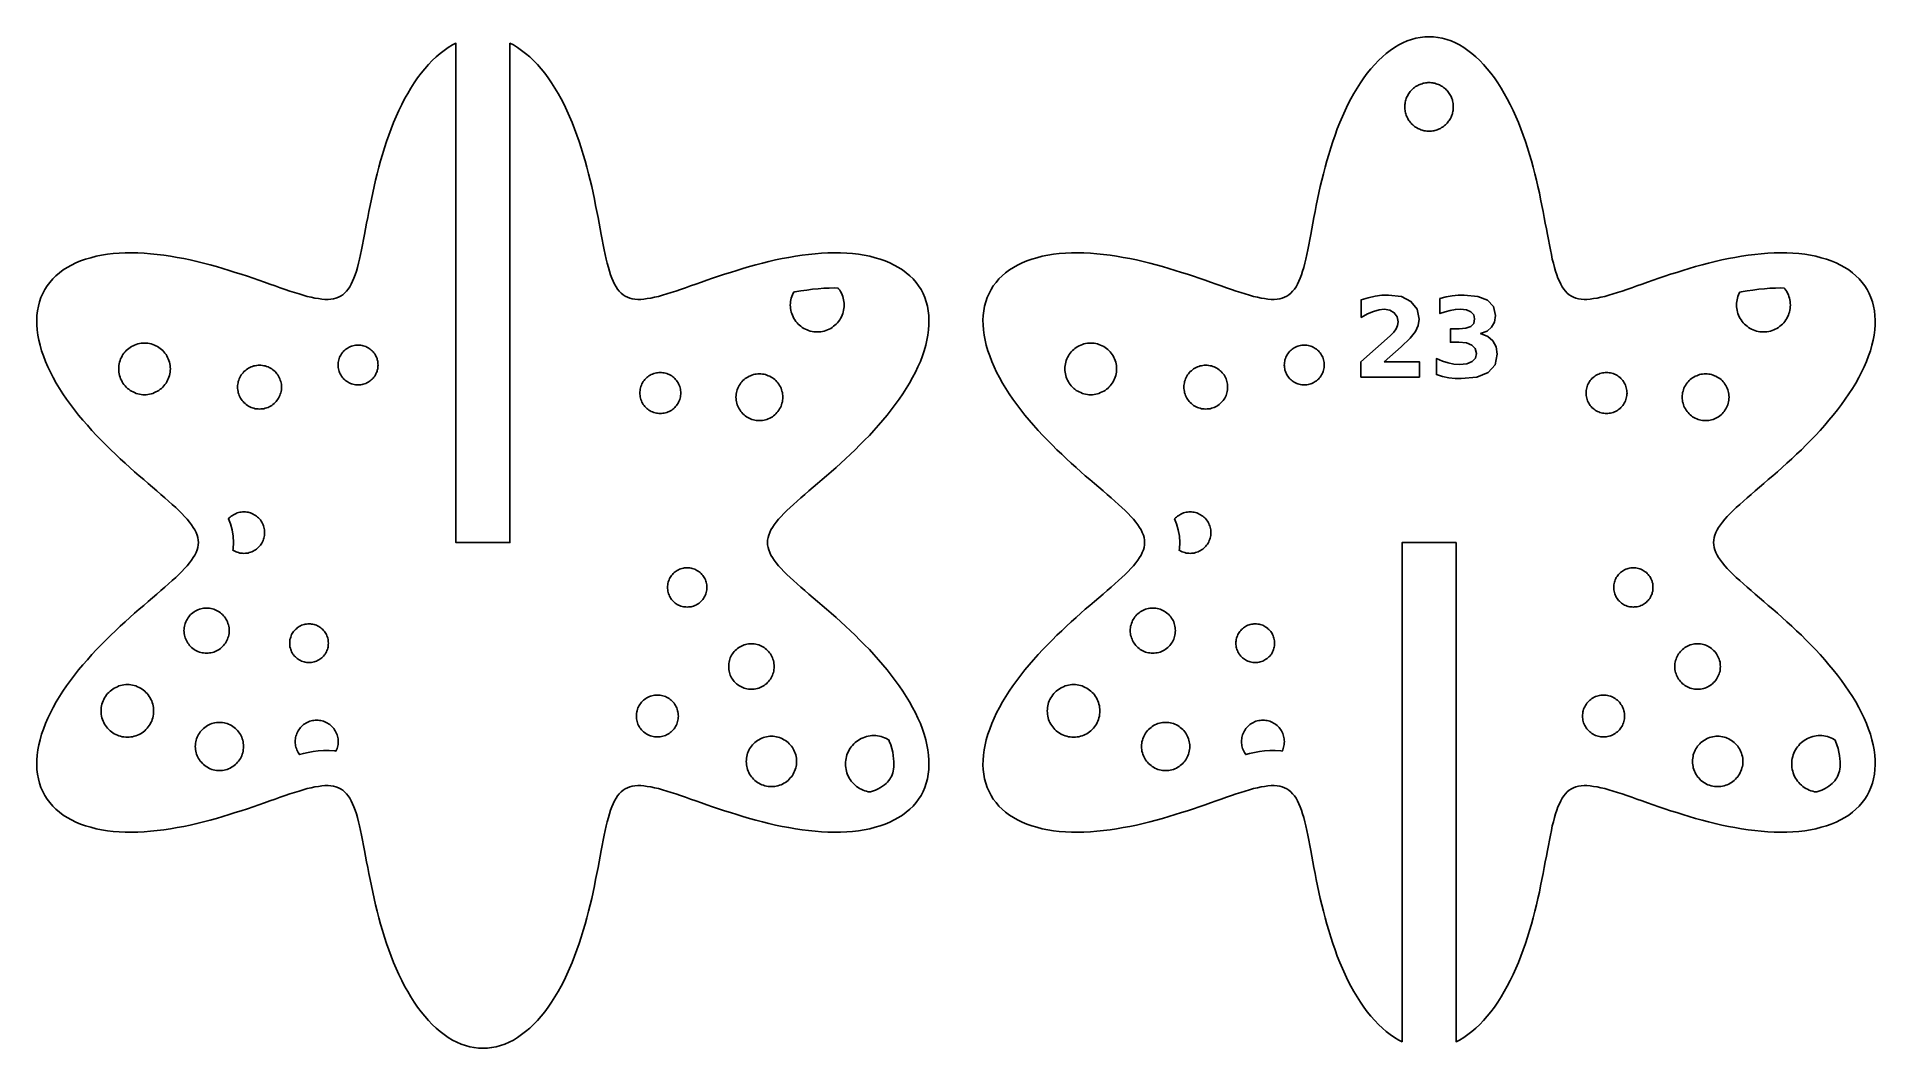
# Model space of a CAD drawing. Header units: millimetres. Extents: x -33 to 103, y -38 to 38.
import ezdxf

# ---------------------------------------------------------------- set-up
doc = ezdxf.new("R2010")
doc.units = ezdxf.units.MM
doc.layers.add('CUT', color=1, linetype='Continuous')
doc.layers.add('ENGRAVE', color=7, linetype='Continuous')

msp = doc.modelspace()

# ---------------------------------------------------------------- linework, layer by layer
at = {"layer": 'CUT'}
for points in [[(21.14, -0.37), (21.19, -0.55), (21.26, -0.74), (21.35, -0.93), (21.47, -1.12), (21.6, -1.32), (21.75, -1.52), (21.92, -1.73), (22.11, -1.93), (22.31, -2.15), (22.54, -2.37), (22.77, -2.59), (23.03, -2.83), (23.3, -3.07), (23.58, -3.31), (23.87, -3.57), (24.17, -3.83), (24.49, -4.1), (24.81, -4.38), (25.14, -4.66), (25.48, -4.95), (25.83, -5.25), (26.18, -5.56), (26.53, -5.88), (26.88, -6.21), (27.24, -6.54), (27.59, -6.88), (27.95, -7.23), (28.3, -7.58), (28.65, -7.94), (28.99, -8.31), (29.32, -8.69), (29.65, -9.06), (29.97, -9.45), (30.27, -9.84), (30.57, -10.23), (30.86, -10.62), (31.13, -11.02), (31.38, -11.42), (31.63, -11.82), (31.85, -12.23), (32.06, -12.63), (32.25, -13.03), (32.43, -13.43), (32.58, -13.83), (32.71, -14.22), (32.83, -14.62), (32.92, -15), (32.99, -15.38), (33.04, -15.76), (33.07, -16.13), (33.07, -16.49), (33.06, -16.84), (33.01, -17.19), (32.95, -17.52), (32.87, -17.85), (32.76, -18.16), (32.63, -18.46), (32.48, -18.75), (32.3, -19.03), (32.11, -19.29), (31.89, -19.54), (31.65, -19.78), (31.39, -20), (31.11, -20.21), (30.82, -20.4), (30.5, -20.57), (30.17, -20.73), (29.82, -20.88), (29.45, -21.01), (29.07, -21.12), (28.68, -21.22), (28.27, -21.3), (27.84, -21.37), (27.41, -21.42), (26.97, -21.45), (26.52, -21.47), (26.05, -21.48), (25.58, -21.47), (25.11, -21.45), (24.63, -21.41), (24.14, -21.36), (23.66, -21.3), (23.17, -21.23), (22.67, -21.14), (22.18, -21.05), (21.69, -20.95), (21.2, -20.84), (20.72, -20.72), (20.23, -20.59), (19.76, -20.46), (19.28, -20.32), (18.82, -20.18), (18.36, -20.03), (17.91, -19.89), (17.46, -19.74), (17.03, -19.59), (16.61, -19.45), (16.2, -19.3), (15.79, -19.16), (15.4, -19.02), (15.02, -18.89), (14.66, -18.76), (14.3, -18.64), (13.96, -18.53), (13.63, -18.43), (13.32, -18.33), (13.02, -18.25), (12.73, -18.18), (12.45, -18.12), (12.19, -18.08), (11.94, -18.04), (11.71, -18.03), (11.48, -18.03), (11.27, -18.04), (11.07, -18.07), (10.89, -18.12), (10.71, -18.18), (10.55, -18.27), (10.39, -18.37), (10.25, -18.49), (10.11, -18.63), (9.99, -18.78), (9.87, -18.96), (9.76, -19.15), (9.66, -19.37), (9.56, -19.6), (9.47, -19.85), (9.38, -20.11), (9.3, -20.4), (9.22, -20.7), (9.14, -21.02), (9.07, -21.36), (8.99, -21.71), (8.92, -22.07), (8.85, -22.46), (8.77, -22.85), (8.7, -23.26), (8.62, -23.68), (8.54, -24.11), (8.45, -24.55), (8.36, -25), (8.27, -25.45), (8.17, -25.92), (8.07, -26.39), (7.96, -26.86), (7.84, -27.34), (7.71, -27.82), (7.58, -28.3), (7.44, -28.78), (7.29, -29.26), (7.14, -29.74), (6.97, -30.21), (6.8, -30.68), (6.62, -31.14), (6.43, -31.59), (6.23, -32.03), (6.02, -32.47), (5.8, -32.89), (5.57, -33.3), (5.34, -33.7), (5.09, -34.08), (4.84, -34.45), (4.58, -34.8), (4.31, -35.13), (4.04, -35.44), (3.76, -35.74), (3.47, -36.01), (3.17, -36.26), (2.87, -36.49), (2.57, -36.7), (2.26, -36.89), (1.94, -37.05), (1.62, -37.19), (1.3, -37.3), (0.98, -37.39), (0.65, -37.45), (0.33, -37.49), (0, -37.5), (-0.33, -37.49), (-0.65, -37.45), (-0.98, -37.39), (-1.3, -37.3), (-1.62, -37.19), (-1.94, -37.05), (-2.26, -36.89), (-2.57, -36.7), (-2.87, -36.49), (-3.17, -36.26), (-3.47, -36.01), (-3.76, -35.74), (-4.04, -35.44), (-4.31, -35.13), (-4.58, -34.8), (-4.84, -34.45), (-5.09, -34.08), (-5.34, -33.7), (-5.57, -33.3), (-5.8, -32.89), (-6.02, -32.47), (-6.23, -32.03), (-6.43, -31.59), (-6.62, -31.14), (-6.8, -30.68), (-6.97, -30.21), (-7.14, -29.74), (-7.29, -29.26), (-7.44, -28.78), (-7.58, -28.3), (-7.71, -27.82), (-7.84, -27.34), (-7.96, -26.86), (-8.07, -26.39), (-8.17, -25.92), (-8.27, -25.45), (-8.36, -25), (-8.45, -24.55), (-8.54, -24.11), (-8.62, -23.68), (-8.7, -23.26), (-8.77, -22.85), (-8.85, -22.46), (-8.92, -22.07), (-8.99, -21.71), (-9.07, -21.36), (-9.14, -21.02), (-9.22, -20.7), (-9.3, -20.4), (-9.38, -20.11), (-9.47, -19.85), (-9.56, -19.6), (-9.66, -19.37), (-9.76, -19.15), (-9.87, -18.96), (-9.99, -18.78), (-10.11, -18.63), (-10.25, -18.49), (-10.39, -18.37), (-10.55, -18.27), (-10.71, -18.18), (-10.89, -18.12), (-11.07, -18.07), (-11.27, -18.04), (-11.48, -18.03), (-11.71, -18.03), (-11.94, -18.04), (-12.19, -18.08), (-12.45, -18.12), (-12.73, -18.18), (-13.02, -18.25), (-13.32, -18.33), (-13.63, -18.43), (-13.96, -18.53), (-14.3, -18.64), (-14.66, -18.76), (-15.02, -18.89), (-15.4, -19.02), (-15.79, -19.16), (-16.2, -19.3), (-16.61, -19.45), (-17.03, -19.59), (-17.46, -19.74), (-17.91, -19.89), (-18.36, -20.03), (-18.82, -20.18), (-19.28, -20.32), (-19.76, -20.46), (-20.23, -20.59), (-20.72, -20.72), (-21.2, -20.84), (-21.69, -20.95), (-22.18, -21.05), (-22.67, -21.14), (-23.17, -21.23), (-23.66, -21.3), (-24.14, -21.36), (-24.63, -21.41), (-25.11, -21.45), (-25.58, -21.47), (-26.05, -21.48), (-26.52, -21.47), (-26.97, -21.45), (-27.41, -21.42), (-27.84, -21.37), (-28.27, -21.3), (-28.68, -21.22), (-29.07, -21.12), (-29.45, -21.01), (-29.82, -20.88), (-30.17, -20.73), (-30.5, -20.57), (-30.82, -20.4), (-31.11, -20.21), (-31.39, -20), (-31.65, -19.78), (-31.89, -19.54), (-32.11, -19.29), (-32.3, -19.03), (-32.48, -18.75), (-32.63, -18.46), (-32.76, -18.16), (-32.87, -17.85), (-32.95, -17.52), (-33.01, -17.19), (-33.06, -16.84), (-33.07, -16.49), (-33.07, -16.13), (-33.04, -15.76), (-32.99, -15.38), (-32.92, -15), (-32.83, -14.62), (-32.71, -14.22), (-32.58, -13.83), (-32.43, -13.43), (-32.25, -13.03), (-32.06, -12.63), (-31.85, -12.23), (-31.63, -11.82), (-31.38, -11.42), (-31.13, -11.02), (-30.86, -10.62), (-30.57, -10.23), (-30.27, -9.84), (-29.97, -9.45), (-29.65, -9.06), (-29.32, -8.69), (-28.99, -8.31), (-28.65, -7.94), (-28.3, -7.58), (-27.95, -7.23), (-27.59, -6.88), (-27.24, -6.54), (-26.88, -6.21), (-26.53, -5.88), (-26.18, -5.56), (-25.83, -5.25), (-25.48, -4.95), (-25.14, -4.66), (-24.81, -4.38), (-24.49, -4.1), (-24.17, -3.83), (-23.87, -3.57), (-23.58, -3.31), (-23.3, -3.07), (-23.03, -2.83), (-22.77, -2.59), (-22.54, -2.37), (-22.31, -2.15), (-22.11, -1.93), (-21.92, -1.73), (-21.75, -1.52), (-21.6, -1.32), (-21.47, -1.12), (-21.35, -0.93), (-21.26, -0.74), (-21.19, -0.55), (-21.14, -0.37), (-21.1, -0.18), (-21.09, 0), (-21.1, 0.18), (-21.14, 0.37), (-21.19, 0.55), (-21.26, 0.74), (-21.35, 0.93), (-21.47, 1.12), (-21.6, 1.32), (-21.75, 1.52), (-21.92, 1.73), (-22.11, 1.93), (-22.31, 2.15), (-22.54, 2.37), (-22.77, 2.59), (-23.03, 2.83), (-23.3, 3.07), (-23.58, 3.31), (-23.87, 3.57), (-24.17, 3.83), (-24.49, 4.1), (-24.81, 4.38), (-25.14, 4.66), (-25.48, 4.95), (-25.83, 5.25), (-26.18, 5.56), (-26.53, 5.88), (-26.88, 6.21), (-27.24, 6.54), (-27.59, 6.88), (-27.95, 7.23), (-28.3, 7.58), (-28.65, 7.94), (-28.99, 8.31), (-29.32, 8.69), (-29.65, 9.06), (-29.97, 9.45), (-30.27, 9.84), (-30.57, 10.23), (-30.86, 10.62), (-31.13, 11.02), (-31.38, 11.42), (-31.63, 11.82), (-31.85, 12.23), (-32.06, 12.63), (-32.25, 13.03), (-32.43, 13.43), (-32.58, 13.83), (-32.71, 14.22), (-32.83, 14.62), (-32.92, 15), (-32.99, 15.38), (-33.04, 15.76), (-33.07, 16.13), (-33.07, 16.49), (-33.06, 16.84), (-33.01, 17.19), (-32.95, 17.52), (-32.87, 17.85), (-32.76, 18.16), (-32.63, 18.46), (-32.48, 18.75), (-32.3, 19.03), (-32.11, 19.29), (-31.89, 19.54), (-31.65, 19.78), (-31.39, 20), (-31.11, 20.21), (-30.82, 20.4), (-30.5, 20.57), (-30.17, 20.73), (-29.82, 20.88), (-29.45, 21.01), (-29.07, 21.12), (-28.68, 21.22), (-28.27, 21.3), (-27.84, 21.37), (-27.41, 21.42), (-26.97, 21.45), (-26.52, 21.47), (-26.05, 21.48), (-25.58, 21.47), (-25.11, 21.45), (-24.63, 21.41), (-24.14, 21.36), (-23.66, 21.3), (-23.17, 21.23), (-22.67, 21.14), (-22.18, 21.05), (-21.69, 20.95), (-21.2, 20.84), (-20.72, 20.72), (-20.23, 20.59), (-19.76, 20.46), (-19.28, 20.32), (-18.82, 20.18), (-18.36, 20.03), (-17.91, 19.89), (-17.46, 19.74), (-17.03, 19.59), (-16.61, 19.45), (-16.2, 19.3), (-15.79, 19.16), (-15.4, 19.02), (-15.02, 18.89), (-14.66, 18.76), (-14.3, 18.64), (-13.96, 18.53), (-13.63, 18.43), (-13.32, 18.33), (-13.02, 18.25), (-12.73, 18.18), (-12.45, 18.12), (-12.19, 18.08), (-11.94, 18.04), (-11.71, 18.03), (-11.48, 18.03), (-11.27, 18.04), (-11.07, 18.07), (-10.89, 18.12), (-10.71, 18.18), (-10.55, 18.27), (-10.39, 18.37), (-10.25, 18.49), (-10.11, 18.63), (-9.99, 18.78), (-9.87, 18.96), (-9.76, 19.15), (-9.66, 19.37), (-9.56, 19.6), (-9.47, 19.85), (-9.38, 20.11), (-9.3, 20.4), (-9.22, 20.7), (-9.14, 21.02), (-9.07, 21.36), (-8.99, 21.71), (-8.92, 22.07), (-8.85, 22.46), (-8.77, 22.85), (-8.7, 23.26), (-8.62, 23.68), (-8.54, 24.11), (-8.45, 24.55), (-8.36, 25), (-8.27, 25.45), (-8.17, 25.92), (-8.07, 26.39), (-7.96, 26.86), (-7.84, 27.34), (-7.71, 27.82), (-7.58, 28.3), (-7.44, 28.78), (-7.29, 29.26), (-7.14, 29.74), (-6.97, 30.21), (-6.8, 30.68), (-6.62, 31.14), (-6.43, 31.59), (-6.23, 32.03), (-6.02, 32.47), (-5.8, 32.89), (-5.57, 33.3), (-5.34, 33.7), (-5.09, 34.08), (-4.84, 34.45), (-4.58, 34.8), (-4.31, 35.13), (-4.04, 35.44), (-3.76, 35.74), (-3.47, 36.01), (-3.17, 36.26), (-2.87, 36.49), (-2.57, 36.7), (-2.26, 36.89), (-2, 37.02), (-2, 0), (2, 0), (2, 37.02), (2.26, 36.89), (2.57, 36.7), (2.87, 36.49), (3.17, 36.26), (3.47, 36.01), (3.76, 35.74), (4.04, 35.44), (4.31, 35.13), (4.58, 34.8), (4.84, 34.45), (5.09, 34.08), (5.34, 33.7), (5.57, 33.3), (5.8, 32.89), (6.02, 32.47), (6.23, 32.03), (6.43, 31.59), (6.62, 31.14), (6.8, 30.68), (6.97, 30.21), (7.14, 29.74), (7.29, 29.26), (7.44, 28.78), (7.58, 28.3), (7.71, 27.82), (7.84, 27.34), (7.96, 26.86), (8.07, 26.39), (8.17, 25.92), (8.27, 25.45), (8.36, 25), (8.45, 24.55), (8.54, 24.11), (8.62, 23.68), (8.7, 23.26), (8.77, 22.85), (8.85, 22.46), (8.92, 22.07), (8.99, 21.71), (9.07, 21.36), (9.14, 21.02), (9.22, 20.7), (9.3, 20.4), (9.38, 20.11), (9.47, 19.85), (9.56, 19.6), (9.66, 19.37), (9.76, 19.15), (9.87, 18.96), (9.99, 18.78), (10.11, 18.63), (10.25, 18.49), (10.39, 18.37), (10.55, 18.27), (10.71, 18.18), (10.89, 18.12), (11.07, 18.07), (11.27, 18.04), (11.48, 18.03), (11.71, 18.03), (11.94, 18.04), (12.19, 18.08), (12.45, 18.12), (12.73, 18.18), (13.02, 18.25), (13.32, 18.33), (13.63, 18.43), (13.96, 18.53), (14.3, 18.64), (14.66, 18.76), (15.02, 18.89), (15.4, 19.02), (15.79, 19.16), (16.2, 19.3), (16.61, 19.45), (17.03, 19.59), (17.46, 19.74), (17.91, 19.89), (18.36, 20.03), (18.82, 20.18), (19.28, 20.32), (19.76, 20.46), (20.23, 20.59), (20.72, 20.72), (21.2, 20.84), (21.69, 20.95), (22.18, 21.05), (22.67, 21.14), (23.17, 21.23), (23.66, 21.3), (24.14, 21.36), (24.63, 21.41), (25.11, 21.45), (25.58, 21.47), (26.05, 21.48), (26.52, 21.47), (26.97, 21.45), (27.41, 21.42), (27.84, 21.37), (28.27, 21.3), (28.68, 21.22), (29.07, 21.12), (29.45, 21.01), (29.82, 20.88), (30.17, 20.73), (30.5, 20.57), (30.82, 20.4), (31.11, 20.21), (31.39, 20), (31.65, 19.78), (31.89, 19.54), (32.11, 19.29), (32.3, 19.03), (32.48, 18.75), (32.63, 18.46), (32.76, 18.16), (32.87, 17.85), (32.95, 17.52), (33.01, 17.19), (33.06, 16.84), (33.07, 16.49), (33.07, 16.13), (33.04, 15.76), (32.99, 15.38), (32.92, 15), (32.83, 14.62), (32.71, 14.22), (32.58, 13.83), (32.43, 13.43), (32.25, 13.03), (32.06, 12.63), (31.85, 12.23), (31.63, 11.82), (31.38, 11.42), (31.13, 11.02), (30.86, 10.62), (30.57, 10.23), (30.27, 9.84), (29.97, 9.45), (29.65, 9.06), (29.32, 8.69), (28.99, 8.31), (28.65, 7.94), (28.3, 7.58), (27.95, 7.23), (27.59, 6.88), (27.24, 6.54), (26.88, 6.21), (26.53, 5.88), (26.18, 5.56), (25.83, 5.25), (25.48, 4.95), (25.14, 4.66), (24.81, 4.38), (24.49, 4.1), (24.17, 3.83), (23.87, 3.57), (23.58, 3.31), (23.3, 3.07), (23.03, 2.83), (22.77, 2.59), (22.54, 2.37), (22.31, 2.15), (22.11, 1.93), (21.92, 1.73), (21.75, 1.52), (21.6, 1.32), (21.47, 1.12), (21.35, 0.93), (21.26, 0.74), (21.19, 0.55), (21.14, 0.37), (21.1, 0.18), (21.09, 0), (21.1, -0.18), (21.14, -0.37)], [(91.33, -0.55), (91.4, -0.74), (91.5, -0.93), (91.61, -1.12), (91.74, -1.32), (91.89, -1.52), (92.06, -1.73), (92.25, -1.93), (92.46, -2.15), (92.68, -2.37), (92.92, -2.59), (93.17, -2.83), (93.44, -3.07), (93.72, -3.31), (94.01, -3.57), (94.32, -3.83), (94.63, -4.1), (94.96, -4.38), (95.29, -4.66), (95.63, -4.95), (95.97, -5.25), (96.32, -5.56), (96.67, -5.88), (97.03, -6.21), (97.38, -6.54), (97.74, -6.88), (98.09, -7.23), (98.44, -7.58), (98.79, -7.94), (99.13, -8.31), (99.47, -8.69), (99.79, -9.06), (100.11, -9.45), (100.42, -9.84), (100.72, -10.23), (101, -10.62), (101.27, -11.02), (101.53, -11.42), (101.77, -11.82), (102, -12.23), (102.21, -12.63), (102.4, -13.03), (102.57, -13.43), (102.72, -13.83), (102.86, -14.22), (102.97, -14.62), (103.06, -15), (103.14, -15.38), (103.18, -15.76), (103.21, -16.13), (103.22, -16.49), (103.2, -16.84), (103.16, -17.19), (103.1, -17.52), (103.01, -17.85), (102.9, -18.16), (102.77, -18.46), (102.62, -18.75), (102.45, -19.03), (102.25, -19.29), (102.03, -19.54), (101.79, -19.78), (101.54, -20), (101.26, -20.21), (100.96, -20.4), (100.65, -20.57), (100.31, -20.73), (99.96, -20.88), (99.6, -21.01), (99.22, -21.12), (98.82, -21.22), (98.41, -21.3), (97.99, -21.37), (97.56, -21.42), (97.11, -21.45), (96.66, -21.47), (96.2, -21.48), (95.73, -21.47), (95.25, -21.45), (94.77, -21.41), (94.29, -21.36), (93.8, -21.3), (93.31, -21.23), (92.82, -21.14), (92.33, -21.05), (91.84, -20.95), (91.35, -20.84), (90.86, -20.72), (90.38, -20.59), (89.9, -20.46), (89.43, -20.32), (88.96, -20.18), (88.5, -20.03), (88.05, -19.89), (87.61, -19.74), (87.18, -19.59), (86.75, -19.45), (86.34, -19.3), (85.94, -19.16), (85.55, -19.02), (85.17, -18.89), (84.8, -18.76), (84.45, -18.64), (84.11, -18.53), (83.78, -18.43), (83.46, -18.33), (83.16, -18.25), (82.87, -18.18), (82.6, -18.12), (82.34, -18.08), (82.09, -18.04), (81.85, -18.03), (81.63, -18.03), (81.42, -18.04), (81.22, -18.07), (81.03, -18.12), (80.86, -18.18), (80.69, -18.27), (80.54, -18.37), (80.39, -18.49), (80.26, -18.63), (80.13, -18.78), (80.01, -18.96), (79.9, -19.15), (79.8, -19.37), (79.7, -19.6), (79.61, -19.85), (79.52, -20.11), (79.44, -20.4), (79.36, -20.7), (79.28, -21.02), (79.21, -21.36), (79.14, -21.71), (79.06, -22.07), (78.99, -22.46), (78.92, -22.85), (78.84, -23.26), (78.76, -23.68), (78.68, -24.11), (78.6, -24.55), (78.51, -25), (78.41, -25.45), (78.32, -25.92), (78.21, -26.39), (78.1, -26.86), (77.98, -27.34), (77.86, -27.82), (77.73, -28.3), (77.59, -28.78), (77.44, -29.26), (77.28, -29.74), (77.12, -30.21), (76.95, -30.68), (76.76, -31.14), (76.57, -31.59), (76.37, -32.03), (76.16, -32.47), (75.94, -32.89), (75.72, -33.3), (75.48, -33.7), (75.24, -34.08), (74.99, -34.45), (74.73, -34.8), (74.46, -35.13), (74.18, -35.44), (73.9, -35.74), (73.61, -36.01), (73.32, -36.26), (73.02, -36.49), (72.71, -36.7), (72.4, -36.89), (72.14, -37.02), (72.14, 0), (68.14, 0), (68.14, -37.02), (67.89, -36.89), (67.58, -36.7), (67.27, -36.49), (66.97, -36.26), (66.68, -36.01), (66.39, -35.74), (66.11, -35.44), (65.83, -35.13), (65.56, -34.8), (65.3, -34.45), (65.05, -34.08), (64.81, -33.7), (64.57, -33.3), (64.35, -32.89), (64.13, -32.47), (63.92, -32.03), (63.72, -31.59), (63.53, -31.14), (63.34, -30.68), (63.17, -30.21), (63.01, -29.74), (62.85, -29.26), (62.7, -28.78), (62.56, -28.3), (62.43, -27.82), (62.31, -27.34), (62.19, -26.86), (62.08, -26.39), (61.97, -25.92), (61.87, -25.45), (61.78, -25), (61.69, -24.55), (61.61, -24.11), (61.53, -23.68), (61.45, -23.26), (61.37, -22.85), (61.3, -22.46), (61.23, -22.07), (61.15, -21.71), (61.08, -21.36), (61, -21.02), (60.93, -20.7), (60.85, -20.4), (60.77, -20.11), (60.68, -19.85), (60.59, -19.6), (60.49, -19.37), (60.39, -19.15), (60.28, -18.96), (60.16, -18.78), (60.03, -18.63), (59.9, -18.49), (59.75, -18.37), (59.6, -18.27), (59.43, -18.18), (59.26, -18.12), (59.07, -18.07), (58.87, -18.04), (58.66, -18.03), (58.44, -18.03), (58.2, -18.04), (57.95, -18.08), (57.69, -18.12), (57.42, -18.18), (57.13, -18.25), (56.83, -18.33), (56.51, -18.43), (56.18, -18.53), (55.84, -18.64), (55.49, -18.76), (55.12, -18.89), (54.74, -19.02), (54.35, -19.16), (53.95, -19.3), (53.54, -19.45), (53.11, -19.59), (52.68, -19.74), (52.24, -19.89), (51.79, -20.03), (51.33, -20.18), (50.86, -20.32), (50.39, -20.46), (49.91, -20.59), (49.43, -20.72), (48.94, -20.84), (48.45, -20.95), (47.96, -21.05), (47.47, -21.14), (46.98, -21.23), (46.49, -21.3), (46, -21.36), (45.52, -21.41), (45.04, -21.45), (44.56, -21.47), (44.09, -21.48), (43.63, -21.47), (43.18, -21.45), (42.73, -21.42), (42.3, -21.37), (41.88, -21.3), (41.47, -21.22), (41.07, -21.12), (40.69, -21.01), (40.33, -20.88), (39.98, -20.73), (39.64, -20.57), (39.33, -20.4), (39.03, -20.21), (38.75, -20), (38.5, -19.78), (38.26, -19.54), (38.04, -19.29), (37.84, -19.03), (37.67, -18.75), (37.52, -18.46), (37.39, -18.16), (37.28, -17.85), (37.19, -17.52), (37.13, -17.19), (37.09, -16.84), (37.07, -16.49), (37.08, -16.13), (37.1, -15.76), (37.15, -15.38), (37.23, -15), (37.32, -14.62), (37.43, -14.22), (37.57, -13.83), (37.72, -13.43), (37.89, -13.03), (38.08, -12.63), (38.29, -12.23), (38.52, -11.82), (38.76, -11.42), (39.02, -11.02), (39.29, -10.62), (39.57, -10.23), (39.87, -9.84), (40.18, -9.45), (40.5, -9.06), (40.82, -8.69), (41.16, -8.31), (41.5, -7.94), (41.85, -7.58), (42.2, -7.23), (42.55, -6.88), (42.91, -6.54), (43.26, -6.21), (43.62, -5.88), (43.97, -5.56), (44.32, -5.25), (44.66, -4.95), (45, -4.66), (45.33, -4.38), (45.66, -4.1), (45.97, -3.83), (46.28, -3.57), (46.57, -3.31), (46.85, -3.07), (47.12, -2.83), (47.37, -2.59), (47.61, -2.37), (47.83, -2.15), (48.04, -1.93), (48.22, -1.73), (48.4, -1.52), (48.55, -1.32), (48.68, -1.12), (48.79, -0.93), (48.88, -0.74), (48.96, -0.55), (49.01, -0.37), (49.04, -0.18), (49.05, 0), (49.04, 0.18), (49.01, 0.37), (48.96, 0.55), (48.88, 0.74), (48.79, 0.93), (48.68, 1.12), (48.55, 1.32), (48.4, 1.52), (48.22, 1.73), (48.04, 1.93), (47.83, 2.15), (47.61, 2.37), (47.37, 2.59), (47.12, 2.83), (46.85, 3.07), (46.57, 3.31), (46.28, 3.57), (45.97, 3.83), (45.66, 4.1), (45.33, 4.38), (45, 4.66), (44.66, 4.95), (44.32, 5.25), (43.97, 5.56), (43.62, 5.88), (43.26, 6.21), (42.91, 6.54), (42.55, 6.88), (42.2, 7.23), (41.85, 7.58), (41.5, 7.94), (41.16, 8.31), (40.82, 8.69), (40.5, 9.06), (40.18, 9.45), (39.87, 9.84), (39.57, 10.23), (39.29, 10.62), (39.02, 11.02), (38.76, 11.42), (38.52, 11.82), (38.29, 12.23), (38.08, 12.63), (37.89, 13.03), (37.72, 13.43), (37.57, 13.83), (37.43, 14.22), (37.32, 14.62), (37.23, 15), (37.15, 15.38), (37.1, 15.76), (37.08, 16.13), (37.07, 16.49), (37.09, 16.84), (37.13, 17.19), (37.19, 17.52), (37.28, 17.85), (37.39, 18.16), (37.52, 18.46), (37.67, 18.75), (37.84, 19.03), (38.04, 19.29), (38.26, 19.54), (38.5, 19.78), (38.75, 20), (39.03, 20.21), (39.33, 20.4), (39.64, 20.57), (39.98, 20.73), (40.33, 20.88), (40.69, 21.01), (41.07, 21.12), (41.47, 21.22), (41.88, 21.3), (42.3, 21.37), (42.73, 21.42), (43.18, 21.45), (43.63, 21.47), (44.09, 21.48), (44.56, 21.47), (45.04, 21.45), (45.52, 21.41), (46, 21.36), (46.49, 21.3), (46.98, 21.23), (47.47, 21.14), (47.96, 21.05), (48.45, 20.95), (48.94, 20.84), (49.43, 20.72), (49.91, 20.59), (50.39, 20.46), (50.86, 20.32), (51.33, 20.18), (51.79, 20.03), (52.24, 19.89), (52.68, 19.74), (53.11, 19.59), (53.54, 19.45), (53.95, 19.3), (54.35, 19.16), (54.74, 19.02), (55.12, 18.89), (55.49, 18.76), (55.84, 18.64), (56.18, 18.53), (56.51, 18.43), (56.83, 18.33), (57.13, 18.25), (57.42, 18.18), (57.69, 18.12), (57.95, 18.08), (58.2, 18.04), (58.44, 18.03), (58.66, 18.03), (58.87, 18.04), (59.07, 18.07), (59.26, 18.12), (59.43, 18.18), (59.6, 18.27), (59.75, 18.37), (59.9, 18.49), (60.03, 18.63), (60.16, 18.78), (60.28, 18.96), (60.39, 19.15), (60.49, 19.37), (60.59, 19.6), (60.68, 19.85), (60.77, 20.11), (60.85, 20.4), (60.93, 20.7), (61, 21.02), (61.08, 21.36), (61.15, 21.71), (61.23, 22.07), (61.3, 22.46), (61.37, 22.85), (61.45, 23.26), (61.53, 23.68), (61.61, 24.11), (61.69, 24.55), (61.78, 25), (61.87, 25.45), (61.97, 25.92), (62.08, 26.39), (62.19, 26.86), (62.31, 27.34), (62.43, 27.82), (62.56, 28.3), (62.7, 28.78), (62.85, 29.26), (63.01, 29.74), (63.17, 30.21), (63.34, 30.68), (63.53, 31.14), (63.72, 31.59), (63.92, 32.03), (64.13, 32.47), (64.35, 32.89), (64.57, 33.3), (64.81, 33.7), (65.05, 34.08), (65.3, 34.45), (65.56, 34.8), (65.83, 35.13), (66.11, 35.44), (66.39, 35.74), (66.68, 36.01), (66.97, 36.26), (67.27, 36.49), (67.58, 36.7), (67.89, 36.89), (68.2, 37.05), (68.52, 37.19), (68.84, 37.3), (69.17, 37.39), (69.49, 37.45), (69.82, 37.49), (70.14, 37.5), (70.47, 37.49), (70.8, 37.45), (71.12, 37.39), (71.45, 37.3), (71.77, 37.19), (72.09, 37.05), (72.4, 36.89), (72.71, 36.7), (73.02, 36.49), (73.32, 36.26), (73.61, 36.01), (73.9, 35.74), (74.18, 35.44), (74.46, 35.13), (74.73, 34.8), (74.99, 34.45), (75.24, 34.08), (75.48, 33.7), (75.72, 33.3), (75.94, 32.89), (76.16, 32.47), (76.37, 32.03), (76.57, 31.59), (76.76, 31.14), (76.95, 30.68), (77.12, 30.21), (77.28, 29.74), (77.44, 29.26), (77.59, 28.78), (77.73, 28.3), (77.86, 27.82), (77.98, 27.34), (78.1, 26.86), (78.21, 26.39), (78.32, 25.92), (78.41, 25.45), (78.51, 25), (78.6, 24.55), (78.68, 24.11), (78.76, 23.68), (78.84, 23.26), (78.92, 22.85), (78.99, 22.46), (79.06, 22.07), (79.14, 21.71), (79.21, 21.36), (79.28, 21.02), (79.36, 20.7), (79.44, 20.4), (79.52, 20.11), (79.61, 19.85), (79.7, 19.6), (79.8, 19.37), (79.9, 19.15), (80.01, 18.96), (80.13, 18.78), (80.26, 18.63), (80.39, 18.49), (80.54, 18.37), (80.69, 18.27), (80.86, 18.18), (81.03, 18.12), (81.22, 18.07), (81.42, 18.04), (81.63, 18.03), (81.85, 18.03), (82.09, 18.04), (82.34, 18.08), (82.6, 18.12), (82.87, 18.18), (83.16, 18.25), (83.46, 18.33), (83.78, 18.43), (84.11, 18.53), (84.45, 18.64), (84.8, 18.76), (85.17, 18.89), (85.55, 19.02), (85.94, 19.16), (86.34, 19.3), (86.75, 19.45), (87.18, 19.59), (87.61, 19.74), (88.05, 19.89), (88.5, 20.03), (88.96, 20.18), (89.43, 20.32), (89.9, 20.46), (90.38, 20.59), (90.86, 20.72), (91.35, 20.84), (91.84, 20.95), (92.33, 21.05), (92.82, 21.14), (93.31, 21.23), (93.8, 21.3), (94.29, 21.36), (94.77, 21.41), (95.25, 21.45), (95.73, 21.47), (96.2, 21.48), (96.66, 21.47), (97.11, 21.45), (97.56, 21.42), (97.99, 21.37), (98.41, 21.3), (98.82, 21.22), (99.22, 21.12), (99.6, 21.01), (99.96, 20.88), (100.31, 20.73), (100.65, 20.57), (100.96, 20.4), (101.26, 20.21), (101.54, 20), (101.79, 19.78), (102.03, 19.54), (102.25, 19.29), (102.45, 19.03), (102.62, 18.75), (102.77, 18.46), (102.9, 18.16), (103.01, 17.85), (103.1, 17.52), (103.16, 17.19), (103.2, 16.84), (103.22, 16.49), (103.21, 16.13), (103.18, 15.76), (103.14, 15.38), (103.06, 15), (102.97, 14.62), (102.86, 14.22), (102.72, 13.83), (102.57, 13.43), (102.4, 13.03), (102.21, 12.63), (102, 12.23), (101.77, 11.82), (101.53, 11.42), (101.27, 11.02), (101, 10.62), (100.72, 10.23), (100.42, 9.84), (100.11, 9.45), (99.79, 9.06), (99.47, 8.69), (99.13, 8.31), (98.79, 7.94), (98.44, 7.58), (98.09, 7.23), (97.74, 6.88), (97.38, 6.54), (97.03, 6.21), (96.67, 5.88), (96.32, 5.56), (95.97, 5.25), (95.63, 4.95), (95.29, 4.66), (94.96, 4.38), (94.63, 4.1), (94.32, 3.83), (94.01, 3.57), (93.72, 3.31), (93.44, 3.07), (93.17, 2.83), (92.92, 2.59), (92.68, 2.37), (92.46, 2.15), (92.25, 1.93), (92.06, 1.73), (91.89, 1.52), (91.74, 1.32), (91.61, 1.12), (91.5, 0.93), (91.4, 0.74), (91.33, 0.55), (91.28, 0.37), (91.25, 0.18), (91.24, 0), (91.25, -0.18), (91.28, -0.37), (91.33, -0.55)], [(71.94, 32.39), (71.94, 32.48), (71.93, 32.56), (71.91, 32.65), (71.89, 32.74), (71.87, 32.82), (71.84, 32.91), (71.81, 32.99), (71.77, 33.07), (71.73, 33.15), (71.69, 33.23), (71.64, 33.3), (71.59, 33.37), (71.54, 33.44), (71.48, 33.51), (71.42, 33.57), (71.35, 33.63), (71.29, 33.69), (71.22, 33.75), (71.14, 33.8), (71.07, 33.84), (70.99, 33.89), (70.91, 33.93), (70.83, 33.96), (70.75, 33.99), (70.67, 34.02), (70.58, 34.05), (70.5, 34.07), (70.41, 34.08), (70.32, 34.09), (70.23, 34.1), (70.14, 34.1), (70.06, 34.1), (69.97, 34.09), (69.88, 34.08), (69.79, 34.07), (69.71, 34.05), (69.62, 34.02), (69.54, 33.99), (69.46, 33.96), (69.38, 33.93), (69.3, 33.89), (69.22, 33.84), (69.14, 33.8), (69.07, 33.75), (69, 33.69), (68.94, 33.63), (68.87, 33.57), (68.81, 33.51), (68.75, 33.44), (68.7, 33.37), (68.65, 33.3), (68.6, 33.23), (68.56, 33.15), (68.52, 33.07), (68.48, 32.99), (68.45, 32.91), (68.42, 32.82), (68.4, 32.74), (68.38, 32.65), (68.36, 32.56), (68.35, 32.48), (68.35, 32.39), (68.34, 32.3), (68.35, 32.21), (68.35, 32.12), (68.36, 32.04), (68.38, 31.95), (68.4, 31.86), (68.42, 31.78), (68.45, 31.69), (68.48, 31.61), (68.52, 31.53), (68.56, 31.45), (68.6, 31.37), (68.65, 31.3), (68.7, 31.23), (68.75, 31.16), (68.81, 31.09), (68.87, 31.03), (68.94, 30.97), (69, 30.91), (69.07, 30.85), (69.14, 30.8), (69.22, 30.76), (69.3, 30.71), (69.38, 30.67), (69.46, 30.64), (69.54, 30.61), (69.62, 30.58), (69.71, 30.55), (69.79, 30.53), (69.88, 30.52), (69.97, 30.51), (70.06, 30.5), (70.14, 30.5), (70.23, 30.5), (70.32, 30.51), (70.41, 30.52), (70.5, 30.53), (70.58, 30.55), (70.67, 30.58), (70.75, 30.61), (70.83, 30.64), (70.91, 30.67), (70.99, 30.71), (71.07, 30.76), (71.14, 30.8), (71.22, 30.85), (71.29, 30.91), (71.35, 30.97), (71.42, 31.03), (71.48, 31.09), (71.54, 31.16), (71.59, 31.23), (71.64, 31.3), (71.69, 31.37), (71.73, 31.45), (71.77, 31.53), (71.81, 31.61), (71.84, 31.69), (71.87, 31.78), (71.89, 31.86), (71.91, 31.95), (71.93, 32.04), (71.94, 32.12), (71.94, 32.21), (71.94, 32.3), (71.94, 32.39)], [(26.68, 16.97), (26.71, 17.09), (26.74, 17.22), (26.76, 17.35), (26.78, 17.48), (26.78, 17.61), (26.78, 17.74), (26.76, 17.87), (26.74, 18), (26.71, 18.12), (26.68, 18.25), (26.63, 18.37), (26.58, 18.49), (26.51, 18.61), (26.45, 18.72), (26.37, 18.82), (26.33, 18.87), (26.06, 18.88), (25.67, 18.87), (25.27, 18.85), (24.86, 18.82), (24.44, 18.78), (24.01, 18.72), (23.57, 18.66), (23.13, 18.58), (23.04, 18.57), (23, 18.49), (22.95, 18.37), (22.9, 18.25), (22.86, 18.12), (22.83, 18), (22.81, 17.87), (22.8, 17.74), (22.79, 17.61), (22.8, 17.48), (22.81, 17.35), (22.83, 17.22), (22.86, 17.09), (22.9, 16.97), (22.95, 16.85), (23, 16.73), (23.06, 16.61), (23.13, 16.5), (23.21, 16.39), (23.29, 16.29), (23.38, 16.2), (23.47, 16.11), (23.57, 16.03), (23.68, 15.95), (23.79, 15.88), (23.91, 15.82), (24.03, 15.77), (24.15, 15.72), (24.27, 15.68), (24.4, 15.65), (24.53, 15.63), (24.66, 15.62), (24.79, 15.61), (24.92, 15.62), (25.05, 15.63), (25.18, 15.65), (25.3, 15.68), (25.43, 15.72), (25.55, 15.77), (25.67, 15.82), (25.79, 15.88), (25.9, 15.95), (26, 16.03), (26.1, 16.11), (26.2, 16.2), (26.29, 16.29), (26.37, 16.39), (26.45, 16.5), (26.51, 16.61), (26.58, 16.73), (26.63, 16.85), (26.68, 16.97)], [(96.86, 17.09), (96.89, 17.22), (96.91, 17.35), (96.92, 17.48), (96.93, 17.61), (96.92, 17.74), (96.91, 17.87), (96.89, 18), (96.86, 18.12), (96.82, 18.25), (96.78, 18.37), (96.72, 18.49), (96.66, 18.61), (96.59, 18.72), (96.51, 18.82), (96.47, 18.87), (96.21, 18.88), (95.82, 18.87), (95.41, 18.85), (95, 18.82), (94.58, 18.78), (94.15, 18.72), (93.72, 18.66), (93.28, 18.58), (93.19, 18.57), (93.14, 18.49), (93.09, 18.37), (93.04, 18.25), (93.01, 18.12), (92.98, 18), (92.96, 17.87), (92.94, 17.74), (92.94, 17.61), (92.94, 17.48), (92.96, 17.35), (92.98, 17.22), (93.01, 17.09), (93.04, 16.97), (93.09, 16.85), (93.14, 16.73), (93.21, 16.61), (93.28, 16.5), (93.35, 16.39), (93.43, 16.29), (93.52, 16.2), (93.62, 16.11), (93.72, 16.03), (93.83, 15.95), (93.94, 15.88), (94.05, 15.82), (94.17, 15.77), (94.29, 15.72), (94.42, 15.68), (94.54, 15.65), (94.67, 15.63), (94.8, 15.62), (94.93, 15.61), (95.06, 15.62), (95.19, 15.63), (95.32, 15.65), (95.45, 15.68), (95.57, 15.72), (95.7, 15.77), (95.81, 15.82), (95.93, 15.88), (96.04, 15.95), (96.15, 16.03), (96.25, 16.11), (96.34, 16.2), (96.43, 16.29), (96.51, 16.39), (96.59, 16.5), (96.66, 16.61), (96.72, 16.73), (96.78, 16.85), (96.82, 16.97), (96.86, 17.09)], [(-23.24, 12.38), (-23.21, 12.5), (-23.19, 12.62), (-23.18, 12.75), (-23.17, 12.87), (-23.18, 13), (-23.19, 13.12), (-23.21, 13.25), (-23.24, 13.37), (-23.27, 13.49), (-23.32, 13.61), (-23.37, 13.72), (-23.43, 13.83), (-23.49, 13.94), (-23.57, 14.04), (-23.65, 14.14), (-23.73, 14.23), (-23.82, 14.31), (-23.92, 14.39), (-24.02, 14.47), (-24.13, 14.53), (-24.24, 14.59), (-24.35, 14.64), (-24.47, 14.69), (-24.59, 14.72), (-24.71, 14.75), (-24.84, 14.77), (-24.96, 14.78), (-25.09, 14.79), (-25.21, 14.78), (-25.34, 14.77), (-25.46, 14.75), (-25.58, 14.72), (-25.7, 14.69), (-25.82, 14.64), (-25.93, 14.59), (-26.04, 14.53), (-26.15, 14.47), (-26.25, 14.39), (-26.35, 14.31), (-26.44, 14.23), (-26.53, 14.14), (-26.61, 14.04), (-26.68, 13.94), (-26.74, 13.83), (-26.8, 13.72), (-26.86, 13.61), (-26.9, 13.49), (-26.94, 13.37), (-26.96, 13.25), (-26.98, 13.12), (-27, 13), (-27, 12.87), (-27, 12.75), (-26.98, 12.62), (-26.96, 12.5), (-26.94, 12.38), (-26.9, 12.26), (-26.86, 12.14), (-26.8, 12.03), (-26.74, 11.92), (-26.68, 11.81), (-26.61, 11.71), (-26.53, 11.61), (-26.44, 11.52), (-26.35, 11.43), (-26.25, 11.36), (-26.15, 11.28), (-26.04, 11.22), (-25.93, 11.16), (-25.82, 11.11), (-25.7, 11.06), (-25.58, 11.02), (-25.46, 11), (-25.34, 10.98), (-25.21, 10.96), (-25.09, 10.96), (-24.96, 10.96), (-24.84, 10.98), (-24.71, 11), (-24.59, 11.02), (-24.47, 11.06), (-24.35, 11.11), (-24.24, 11.16), (-24.13, 11.22), (-24.02, 11.28), (-23.92, 11.36), (-23.82, 11.43), (-23.73, 11.52), (-23.65, 11.61), (-23.57, 11.71), (-23.49, 11.81), (-23.43, 11.92), (-23.37, 12.03), (-23.32, 12.14), (-23.27, 12.26), (-23.24, 12.38)], [(-7.83, 12.78), (-7.8, 12.87), (-7.79, 12.97), (-7.78, 13.07), (-7.77, 13.16), (-7.78, 13.26), (-7.79, 13.35), (-7.8, 13.45), (-7.83, 13.54), (-7.85, 13.64), (-7.89, 13.73), (-7.93, 13.82), (-7.97, 13.9), (-8.02, 13.98), (-8.08, 14.06), (-8.14, 14.14), (-8.21, 14.21), (-8.28, 14.27), (-8.35, 14.33), (-8.43, 14.39), (-8.51, 14.44), (-8.6, 14.49), (-8.69, 14.53), (-8.78, 14.56), (-8.87, 14.59), (-8.96, 14.61), (-9.06, 14.63), (-9.16, 14.64), (-9.25, 14.64), (-9.35, 14.64), (-9.45, 14.63), (-9.54, 14.61), (-9.64, 14.59), (-9.73, 14.56), (-9.82, 14.53), (-9.91, 14.49), (-9.99, 14.44), (-10.07, 14.39), (-10.15, 14.33), (-10.23, 14.27), (-10.3, 14.21), (-10.36, 14.14), (-10.43, 14.06), (-10.48, 13.98), (-10.53, 13.9), (-10.58, 13.82), (-10.62, 13.73), (-10.65, 13.64), (-10.68, 13.54), (-10.7, 13.45), (-10.72, 13.35), (-10.73, 13.26), (-10.73, 13.16), (-10.73, 13.07), (-10.72, 12.97), (-10.7, 12.87), (-10.68, 12.78), (-10.65, 12.69), (-10.62, 12.6), (-10.58, 12.51), (-10.53, 12.42), (-10.48, 12.34), (-10.43, 12.26), (-10.36, 12.19), (-10.3, 12.12), (-10.23, 12.05), (-10.15, 11.99), (-10.07, 11.93), (-9.99, 11.88), (-9.91, 11.84), (-9.82, 11.8), (-9.73, 11.76), (-9.64, 11.73), (-9.54, 11.71), (-9.45, 11.7), (-9.35, 11.69), (-9.25, 11.68), (-9.16, 11.69), (-9.06, 11.7), (-8.96, 11.71), (-8.87, 11.73), (-8.78, 11.76), (-8.69, 11.8), (-8.6, 11.84), (-8.51, 11.88), (-8.43, 11.93), (-8.35, 11.99), (-8.28, 12.05), (-8.21, 12.12), (-8.14, 12.19), (-8.08, 12.26), (-8.02, 12.34), (-7.97, 12.42), (-7.93, 12.51), (-7.89, 12.6), (-7.85, 12.69), (-7.83, 12.78)], [(46.94, 12.5), (46.96, 12.62), (46.97, 12.75), (46.97, 12.87), (46.97, 13), (46.96, 13.12), (46.94, 13.25), (46.91, 13.37), (46.87, 13.49), (46.83, 13.61), (46.78, 13.72), (46.72, 13.83), (46.65, 13.94), (46.58, 14.04), (46.5, 14.14), (46.41, 14.23), (46.32, 14.31), (46.22, 14.39), (46.12, 14.47), (46.02, 14.53), (45.91, 14.59), (45.79, 14.64), (45.67, 14.69), (45.55, 14.72), (45.43, 14.75), (45.31, 14.77), (45.18, 14.78), (45.06, 14.79), (44.93, 14.78), (44.81, 14.77), (44.68, 14.75), (44.56, 14.72), (44.44, 14.69), (44.33, 14.64), (44.21, 14.59), (44.1, 14.53), (43.99, 14.47), (43.89, 14.39), (43.8, 14.31), (43.7, 14.23), (43.62, 14.14), (43.54, 14.04), (43.47, 13.94), (43.4, 13.83), (43.34, 13.72), (43.29, 13.61), (43.25, 13.49), (43.21, 13.37), (43.18, 13.25), (43.16, 13.12), (43.15, 13), (43.14, 12.87), (43.15, 12.75), (43.16, 12.62), (43.18, 12.5), (43.21, 12.38), (43.25, 12.26), (43.29, 12.14), (43.34, 12.03), (43.4, 11.92), (43.47, 11.81), (43.54, 11.71), (43.62, 11.61), (43.7, 11.52), (43.8, 11.43), (43.89, 11.36), (43.99, 11.28), (44.1, 11.22), (44.21, 11.16), (44.33, 11.11), (44.44, 11.06), (44.56, 11.02), (44.68, 11), (44.81, 10.98), (44.93, 10.96), (45.06, 10.96), (45.18, 10.96), (45.31, 10.98), (45.43, 11), (45.55, 11.02), (45.67, 11.06), (45.79, 11.11), (45.91, 11.16), (46.02, 11.22), (46.12, 11.28), (46.22, 11.36), (46.32, 11.43), (46.41, 11.52), (46.5, 11.61), (46.58, 11.71), (46.65, 11.81), (46.72, 11.92), (46.78, 12.03), (46.83, 12.14), (46.87, 12.26), (46.91, 12.38), (46.94, 12.5)], [(62.34, 12.87), (62.36, 12.97), (62.37, 13.07), (62.37, 13.16), (62.37, 13.26), (62.36, 13.35), (62.34, 13.45), (62.32, 13.54), (62.29, 13.64), (62.26, 13.73), (62.22, 13.82), (62.17, 13.9), (62.12, 13.98), (62.06, 14.06), (62, 14.14), (61.94, 14.21), (61.87, 14.27), (61.79, 14.33), (61.71, 14.39), (61.63, 14.44), (61.55, 14.49), (61.46, 14.53), (61.37, 14.56), (61.27, 14.59), (61.18, 14.61), (61.08, 14.63), (60.99, 14.64), (60.89, 14.64), (60.79, 14.64), (60.7, 14.63), (60.6, 14.61), (60.51, 14.59), (60.42, 14.56), (60.33, 14.53), (60.24, 14.49), (60.15, 14.44), (60.07, 14.39), (59.99, 14.33), (59.92, 14.27), (59.85, 14.21), (59.78, 14.14), (59.72, 14.06), (59.66, 13.98), (59.61, 13.9), (59.57, 13.82), (59.53, 13.73), (59.49, 13.64), (59.46, 13.54), (59.44, 13.45), (59.43, 13.35), (59.42, 13.26), (59.41, 13.16), (59.42, 13.07), (59.43, 12.97), (59.44, 12.87), (59.46, 12.78), (59.49, 12.69), (59.53, 12.6), (59.57, 12.51), (59.61, 12.42), (59.66, 12.34), (59.72, 12.26), (59.78, 12.19), (59.85, 12.12), (59.92, 12.05), (59.99, 11.99), (60.07, 11.93), (60.15, 11.88), (60.24, 11.84), (60.33, 11.8), (60.42, 11.76), (60.51, 11.73), (60.6, 11.71), (60.7, 11.7), (60.79, 11.69), (60.89, 11.68), (60.99, 11.69), (61.08, 11.7), (61.18, 11.71), (61.27, 11.73), (61.37, 11.76), (61.46, 11.8), (61.55, 11.84), (61.63, 11.88), (61.71, 11.93), (61.79, 11.99), (61.87, 12.05), (61.94, 12.12), (62, 12.19), (62.06, 12.26), (62.12, 12.34), (62.17, 12.42), (62.22, 12.51), (62.26, 12.6), (62.29, 12.69), (62.32, 12.78), (62.34, 12.87)], [(-14.99, 11.1), (-14.96, 11.2), (-14.94, 11.31), (-14.93, 11.41), (-14.93, 11.52), (-14.93, 11.63), (-14.94, 11.73), (-14.96, 11.84), (-14.99, 11.94), (-15.02, 12.04), (-15.05, 12.14), (-15.1, 12.24), (-15.15, 12.33), (-15.2, 12.42), (-15.27, 12.51), (-15.33, 12.59), (-15.41, 12.67), (-15.48, 12.74), (-15.57, 12.81), (-15.65, 12.87), (-15.74, 12.93), (-15.84, 12.98), (-15.93, 13.02), (-16.03, 13.06), (-16.14, 13.09), (-16.24, 13.11), (-16.34, 13.13), (-16.45, 13.14), (-16.56, 13.14), (-16.66, 13.14), (-16.77, 13.13), (-16.87, 13.11), (-16.98, 13.09), (-17.08, 13.06), (-17.18, 13.02), (-17.27, 12.98), (-17.37, 12.93), (-17.46, 12.87), (-17.55, 12.81), (-17.63, 12.74), (-17.71, 12.67), (-17.78, 12.59), (-17.85, 12.51), (-17.91, 12.42), (-17.96, 12.33), (-18.01, 12.24), (-18.06, 12.14), (-18.09, 12.04), (-18.13, 11.94), (-18.15, 11.84), (-18.17, 11.73), (-18.18, 11.63), (-18.18, 11.52), (-18.18, 11.41), (-18.17, 11.31), (-18.15, 11.2), (-18.13, 11.1), (-18.09, 11), (-18.06, 10.9), (-18.01, 10.8), (-17.96, 10.71), (-17.91, 10.62), (-17.85, 10.53), (-17.78, 10.45), (-17.71, 10.37), (-17.63, 10.3), (-17.55, 10.23), (-17.46, 10.17), (-17.37, 10.11), (-17.27, 10.06), (-17.18, 10.02), (-17.08, 9.98), (-16.98, 9.95), (-16.87, 9.92), (-16.77, 9.91), (-16.66, 9.9), (-16.56, 9.89), (-16.45, 9.9), (-16.34, 9.91), (-16.24, 9.92), (-16.14, 9.95), (-16.03, 9.98), (-15.93, 10.02), (-15.84, 10.06), (-15.74, 10.11), (-15.65, 10.17), (-15.57, 10.23), (-15.48, 10.3), (-15.41, 10.37), (-15.33, 10.45), (-15.27, 10.53), (-15.2, 10.62), (-15.15, 10.71), (-15.1, 10.8), (-15.05, 10.9), (-15.02, 11), (-14.99, 11.1)], [(14.59, 10.6), (14.62, 10.69), (14.64, 10.79), (14.66, 10.89), (14.67, 10.99), (14.67, 11.08), (14.67, 11.18), (14.66, 11.28), (14.64, 11.38), (14.62, 11.48), (14.59, 11.57), (14.55, 11.67), (14.51, 11.76), (14.47, 11.84), (14.41, 11.93), (14.36, 12.01), (14.29, 12.09), (14.23, 12.16), (14.15, 12.23), (14.08, 12.29), (14, 12.35), (13.91, 12.4), (13.82, 12.45), (13.73, 12.49), (13.64, 12.52), (13.54, 12.55), (13.45, 12.57), (13.35, 12.59), (13.25, 12.6), (13.15, 12.6), (13.05, 12.6), (12.95, 12.59), (12.86, 12.57), (12.76, 12.55), (12.66, 12.52), (12.57, 12.49), (12.48, 12.45), (12.39, 12.4), (12.31, 12.35), (12.23, 12.29), (12.15, 12.23), (12.08, 12.16), (12.01, 12.09), (11.95, 12.01), (11.89, 11.93), (11.84, 11.84), (11.79, 11.76), (11.75, 11.67), (11.71, 11.57), (11.69, 11.48), (11.66, 11.38), (11.65, 11.28), (11.64, 11.18), (11.63, 11.08), (11.64, 10.99), (11.65, 10.89), (11.66, 10.79), (11.69, 10.69), (11.71, 10.6), (11.75, 10.5), (11.79, 10.41), (11.84, 10.33), (11.89, 10.24), (11.95, 10.16), (12.01, 10.08), (12.08, 10.01), (12.15, 9.94), (12.23, 9.88), (12.31, 9.82), (12.39, 9.77), (12.48, 9.72), (12.57, 9.68), (12.66, 9.65), (12.76, 9.62), (12.86, 9.6), (12.95, 9.58), (13.05, 9.57), (13.15, 9.57), (13.25, 9.57), (13.35, 9.58), (13.45, 9.6), (13.54, 9.62), (13.64, 9.65), (13.73, 9.68), (13.82, 9.72), (13.91, 9.77), (14, 9.82), (14.08, 9.88), (14.15, 9.94), (14.23, 10.01), (14.29, 10.08), (14.36, 10.16), (14.41, 10.24), (14.47, 10.33), (14.51, 10.41), (14.55, 10.5), (14.59, 10.6)], [(22.17, 10.32), (22.2, 10.43), (22.22, 10.55), (22.23, 10.66), (22.23, 10.77), (22.23, 10.89), (22.22, 11), (22.2, 11.11), (22.17, 11.22), (22.14, 11.33), (22.1, 11.44), (22.05, 11.54), (22, 11.64), (21.94, 11.74), (21.87, 11.83), (21.8, 11.92), (21.72, 12), (21.64, 12.08), (21.55, 12.15), (21.46, 12.21), (21.36, 12.27), (21.26, 12.33), (21.16, 12.37), (21.05, 12.41), (20.95, 12.45), (20.84, 12.47), (20.72, 12.49), (20.61, 12.5), (20.5, 12.51), (20.38, 12.5), (20.27, 12.49), (20.16, 12.47), (20.05, 12.45), (19.94, 12.41), (19.83, 12.37), (19.73, 12.33), (19.63, 12.27), (19.53, 12.21), (19.44, 12.15), (19.36, 12.08), (19.27, 12), (19.19, 11.92), (19.12, 11.83), (19.06, 11.74), (19, 11.64), (18.94, 11.54), (18.9, 11.44), (18.86, 11.33), (18.82, 11.22), (18.8, 11.11), (18.78, 11), (18.77, 10.89), (18.76, 10.77), (18.77, 10.66), (18.78, 10.55), (18.8, 10.43), (18.82, 10.32), (18.86, 10.22), (18.9, 10.11), (18.94, 10.01), (19, 9.91), (19.06, 9.81), (19.12, 9.72), (19.19, 9.63), (19.27, 9.55), (19.36, 9.47), (19.44, 9.4), (19.53, 9.33), (19.63, 9.27), (19.73, 9.22), (19.83, 9.17), (19.94, 9.13), (20.05, 9.1), (20.16, 9.07), (20.27, 9.05), (20.38, 9.04), (20.5, 9.04), (20.61, 9.04), (20.72, 9.05), (20.84, 9.07), (20.95, 9.1), (21.05, 9.13), (21.16, 9.17), (21.26, 9.22), (21.36, 9.27), (21.46, 9.33), (21.55, 9.4), (21.64, 9.47), (21.72, 9.55), (21.8, 9.63), (21.87, 9.72), (21.94, 9.81), (22, 9.91), (22.05, 10.01), (22.1, 10.11), (22.14, 10.22), (22.17, 10.32)], [(55.18, 11.2), (55.2, 11.31), (55.21, 11.41), (55.21, 11.52), (55.21, 11.63), (55.2, 11.73), (55.18, 11.84), (55.16, 11.94), (55.13, 12.04), (55.09, 12.14), (55.05, 12.24), (55, 12.33), (54.94, 12.42), (54.88, 12.51), (54.81, 12.59), (54.74, 12.67), (54.66, 12.74), (54.58, 12.81), (54.49, 12.87), (54.4, 12.93), (54.31, 12.98), (54.21, 13.02), (54.11, 13.06), (54.01, 13.09), (53.91, 13.11), (53.8, 13.13), (53.7, 13.14), (53.59, 13.14), (53.48, 13.14), (53.38, 13.13), (53.27, 13.11), (53.17, 13.09), (53.07, 13.06), (52.97, 13.02), (52.87, 12.98), (52.78, 12.93), (52.69, 12.87), (52.6, 12.81), (52.52, 12.74), (52.44, 12.67), (52.37, 12.59), (52.3, 12.51), (52.24, 12.42), (52.18, 12.33), (52.13, 12.24), (52.09, 12.14), (52.05, 12.04), (52.02, 11.94), (52, 11.84), (51.98, 11.73), (51.97, 11.63), (51.96, 11.52), (51.97, 11.41), (51.98, 11.31), (52, 11.2), (52.02, 11.1), (52.05, 11), (52.09, 10.9), (52.13, 10.8), (52.18, 10.71), (52.24, 10.62), (52.3, 10.53), (52.37, 10.45), (52.44, 10.37), (52.52, 10.3), (52.6, 10.23), (52.69, 10.17), (52.78, 10.11), (52.87, 10.06), (52.97, 10.02), (53.07, 9.98), (53.17, 9.95), (53.27, 9.92), (53.38, 9.91), (53.48, 9.9), (53.59, 9.89), (53.7, 9.9), (53.8, 9.91), (53.91, 9.92), (54.01, 9.95), (54.11, 9.98), (54.21, 10.02), (54.31, 10.06), (54.4, 10.11), (54.49, 10.17), (54.58, 10.23), (54.66, 10.3), (54.74, 10.37), (54.81, 10.45), (54.88, 10.53), (54.94, 10.62), (55, 10.71), (55.05, 10.8), (55.09, 10.9), (55.13, 11), (55.16, 11.1), (55.18, 11.2)], [(84.76, 10.69), (84.79, 10.79), (84.8, 10.89), (84.81, 10.99), (84.82, 11.08), (84.81, 11.18), (84.8, 11.28), (84.79, 11.38), (84.76, 11.48), (84.73, 11.57), (84.7, 11.67), (84.66, 11.76), (84.61, 11.84), (84.56, 11.93), (84.5, 12.01), (84.44, 12.09), (84.37, 12.16), (84.3, 12.23), (84.22, 12.29), (84.14, 12.35), (84.06, 12.4), (83.97, 12.45), (83.88, 12.49), (83.78, 12.52), (83.69, 12.55), (83.59, 12.57), (83.5, 12.59), (83.4, 12.6), (83.3, 12.6), (83.2, 12.6), (83.1, 12.59), (83, 12.57), (82.9, 12.55), (82.81, 12.52), (82.72, 12.49), (82.63, 12.45), (82.54, 12.4), (82.45, 12.35), (82.37, 12.29), (82.3, 12.23), (82.22, 12.16), (82.16, 12.09), (82.09, 12.01), (82.03, 11.93), (81.98, 11.84), (81.93, 11.76), (81.89, 11.67), (81.86, 11.57), (81.83, 11.48), (81.81, 11.38), (81.79, 11.28), (81.78, 11.18), (81.78, 11.08), (81.78, 10.99), (81.79, 10.89), (81.81, 10.79), (81.83, 10.69), (81.86, 10.6), (81.89, 10.5), (81.93, 10.41), (81.98, 10.33), (82.03, 10.24), (82.09, 10.16), (82.16, 10.08), (82.22, 10.01), (82.3, 9.94), (82.37, 9.88), (82.45, 9.82), (82.54, 9.77), (82.63, 9.72), (82.72, 9.68), (82.81, 9.65), (82.9, 9.62), (83, 9.6), (83.1, 9.58), (83.2, 9.57), (83.3, 9.57), (83.4, 9.57), (83.5, 9.58), (83.59, 9.6), (83.69, 9.62), (83.78, 9.65), (83.88, 9.68), (83.97, 9.72), (84.06, 9.77), (84.14, 9.82), (84.22, 9.88), (84.3, 9.94), (84.37, 10.01), (84.44, 10.08), (84.5, 10.16), (84.56, 10.24), (84.61, 10.33), (84.66, 10.41), (84.7, 10.5), (84.73, 10.6), (84.76, 10.69)], [(92.34, 10.43), (92.36, 10.55), (92.37, 10.66), (92.38, 10.77), (92.37, 10.89), (92.36, 11), (92.34, 11.11), (92.32, 11.22), (92.28, 11.33), (92.24, 11.44), (92.2, 11.54), (92.14, 11.64), (92.08, 11.74), (92.02, 11.83), (91.95, 11.92), (91.87, 12), (91.79, 12.08), (91.7, 12.15), (91.61, 12.21), (91.51, 12.27), (91.41, 12.33), (91.31, 12.37), (91.2, 12.41), (91.09, 12.45), (90.98, 12.47), (90.87, 12.49), (90.76, 12.5), (90.64, 12.51), (90.53, 12.5), (90.42, 12.49), (90.3, 12.47), (90.19, 12.45), (90.09, 12.41), (89.98, 12.37), (89.88, 12.33), (89.78, 12.27), (89.68, 12.21), (89.59, 12.15), (89.5, 12.08), (89.42, 12), (89.34, 11.92), (89.27, 11.83), (89.2, 11.74), (89.14, 11.64), (89.09, 11.54), (89.04, 11.44), (89, 11.33), (88.97, 11.22), (88.94, 11.11), (88.92, 11), (88.91, 10.89), (88.91, 10.77), (88.91, 10.66), (88.92, 10.55), (88.94, 10.43), (88.97, 10.32), (89, 10.22), (89.04, 10.11), (89.09, 10.01), (89.14, 9.91), (89.2, 9.81), (89.27, 9.72), (89.34, 9.63), (89.42, 9.55), (89.5, 9.47), (89.59, 9.4), (89.68, 9.33), (89.78, 9.27), (89.88, 9.22), (89.98, 9.17), (90.09, 9.13), (90.19, 9.1), (90.3, 9.07), (90.42, 9.05), (90.53, 9.04), (90.64, 9.04), (90.76, 9.04), (90.87, 9.05), (90.98, 9.07), (91.09, 9.1), (91.2, 9.13), (91.31, 9.17), (91.41, 9.22), (91.51, 9.27), (91.61, 9.33), (91.7, 9.4), (91.79, 9.47), (91.87, 9.55), (91.95, 9.63), (92.02, 9.72), (92.08, 9.81), (92.14, 9.91), (92.2, 10.01), (92.24, 10.11), (92.28, 10.22), (92.32, 10.32), (92.34, 10.43)], [(-16.23, 0.33), (-16.21, 0.43), (-16.19, 0.53), (-16.18, 0.63), (-16.18, 0.73), (-16.18, 0.83), (-16.19, 0.93), (-16.21, 1.03), (-16.23, 1.13), (-16.26, 1.23), (-16.29, 1.32), (-16.34, 1.41), (-16.38, 1.5), (-16.44, 1.59), (-16.49, 1.67), (-16.56, 1.75), (-16.63, 1.82), (-16.7, 1.89), (-16.78, 1.95), (-16.86, 2.01), (-16.95, 2.06), (-17.03, 2.11), (-17.13, 2.15), (-17.22, 2.19), (-17.32, 2.22), (-17.41, 2.24), (-17.51, 2.26), (-17.61, 2.27), (-17.71, 2.27), (-17.81, 2.27), (-17.91, 2.26), (-18.01, 2.24), (-18.11, 2.22), (-18.21, 2.19), (-18.3, 2.15), (-18.39, 2.11), (-18.48, 2.06), (-18.57, 2.01), (-18.65, 1.95), (-18.73, 1.89), (-18.8, 1.82), (-18.86, 1.75), (-18.72, 1.38), (-18.59, 0.94), (-18.52, 0.48), (-18.49, 0), (-18.52, -0.48), (-18.53, -0.57), (-18.48, -0.6), (-18.39, -0.65), (-18.3, -0.69), (-18.21, -0.72), (-18.11, -0.75), (-18.01, -0.78), (-17.91, -0.79), (-17.81, -0.8), (-17.71, -0.81), (-17.61, -0.8), (-17.51, -0.79), (-17.41, -0.78), (-17.32, -0.75), (-17.22, -0.72), (-17.13, -0.69), (-17.03, -0.65), (-16.95, -0.6), (-16.86, -0.55), (-16.78, -0.49), (-16.7, -0.42), (-16.63, -0.35), (-16.56, -0.28), (-16.49, -0.2), (-16.44, -0.12), (-16.38, -0.04), (-16.34, 0.05), (-16.29, 0.14), (-16.26, 0.24), (-16.23, 0.33)], [(53.94, 0.43), (53.96, 0.53), (53.96, 0.63), (53.97, 0.73), (53.96, 0.83), (53.96, 0.93), (53.94, 1.03), (53.92, 1.13), (53.89, 1.23), (53.85, 1.32), (53.81, 1.41), (53.76, 1.5), (53.71, 1.59), (53.65, 1.67), (53.59, 1.75), (53.52, 1.82), (53.44, 1.89), (53.37, 1.95), (53.28, 2.01), (53.2, 2.06), (53.11, 2.11), (53.02, 2.15), (52.92, 2.19), (52.83, 2.22), (52.73, 2.24), (52.63, 2.26), (52.53, 2.27), (52.43, 2.27), (52.33, 2.27), (52.23, 2.26), (52.13, 2.24), (52.03, 2.22), (51.94, 2.19), (51.84, 2.15), (51.75, 2.11), (51.66, 2.06), (51.58, 2.01), (51.49, 1.95), (51.42, 1.89), (51.34, 1.82), (51.28, 1.75), (51.43, 1.38), (51.55, 0.94), (51.63, 0.48), (51.66, 0), (51.63, -0.48), (51.61, -0.57), (51.66, -0.6), (51.75, -0.65), (51.84, -0.69), (51.94, -0.72), (52.03, -0.75), (52.13, -0.78), (52.23, -0.79), (52.33, -0.8), (52.43, -0.81), (52.53, -0.8), (52.63, -0.79), (52.73, -0.78), (52.83, -0.75), (52.92, -0.72), (53.02, -0.69), (53.11, -0.65), (53.2, -0.6), (53.28, -0.55), (53.37, -0.49), (53.44, -0.42), (53.52, -0.35), (53.59, -0.28), (53.65, -0.2), (53.71, -0.12), (53.76, -0.04), (53.81, 0.05), (53.85, 0.14), (53.89, 0.24), (53.92, 0.33), (53.94, 0.43)], [(16.55, -3.71), (16.57, -3.61), (16.59, -3.52), (16.6, -3.42), (16.6, -3.33), (16.6, -3.23), (16.59, -3.14), (16.57, -3.04), (16.55, -2.95), (16.52, -2.86), (16.49, -2.77), (16.45, -2.68), (16.4, -2.6), (16.35, -2.52), (16.3, -2.44), (16.24, -2.37), (16.17, -2.3), (16.1, -2.23), (16.03, -2.17), (15.95, -2.12), (15.87, -2.07), (15.79, -2.02), (15.7, -1.98), (15.61, -1.95), (15.52, -1.92), (15.43, -1.9), (15.33, -1.88), (15.24, -1.87), (15.14, -1.87), (15.05, -1.87), (14.95, -1.88), (14.86, -1.9), (14.77, -1.92), (14.67, -1.95), (14.58, -1.98), (14.5, -2.02), (14.41, -2.07), (14.33, -2.12), (14.26, -2.17), (14.18, -2.23), (14.11, -2.3), (14.05, -2.37), (13.99, -2.44), (13.93, -2.52), (13.88, -2.6), (13.84, -2.68), (13.8, -2.77), (13.76, -2.86), (13.73, -2.95), (13.71, -3.04), (13.7, -3.14), (13.69, -3.23), (13.68, -3.33), (13.69, -3.42), (13.7, -3.52), (13.71, -3.61), (13.73, -3.71), (13.76, -3.8), (13.8, -3.89), (13.84, -3.97), (13.88, -4.06), (13.93, -4.14), (13.99, -4.22), (14.05, -4.29), (14.11, -4.36), (14.18, -4.42), (14.26, -4.49), (14.33, -4.54), (14.41, -4.59), (14.5, -4.64), (14.58, -4.68), (14.67, -4.71), (14.77, -4.74), (14.86, -4.76), (14.95, -4.77), (15.05, -4.78), (15.14, -4.79), (15.24, -4.78), (15.33, -4.77), (15.43, -4.76), (15.52, -4.74), (15.61, -4.71), (15.7, -4.68), (15.79, -4.64), (15.87, -4.59), (15.95, -4.54), (16.03, -4.49), (16.1, -4.42), (16.17, -4.36), (16.24, -4.29), (16.3, -4.22), (16.35, -4.14), (16.4, -4.06), (16.45, -3.97), (16.49, -3.89), (16.52, -3.8), (16.55, -3.71)], [(86.72, -3.61), (86.73, -3.52), (86.74, -3.42), (86.74, -3.33), (86.74, -3.23), (86.73, -3.14), (86.72, -3.04), (86.69, -2.95), (86.67, -2.86), (86.63, -2.77), (86.59, -2.68), (86.55, -2.6), (86.5, -2.52), (86.44, -2.44), (86.38, -2.37), (86.32, -2.3), (86.25, -2.23), (86.17, -2.17), (86.1, -2.12), (86.02, -2.07), (85.93, -2.02), (85.84, -1.98), (85.76, -1.95), (85.66, -1.92), (85.57, -1.9), (85.48, -1.88), (85.38, -1.87), (85.29, -1.87), (85.19, -1.87), (85.1, -1.88), (85, -1.9), (84.91, -1.92), (84.82, -1.95), (84.73, -1.98), (84.64, -2.02), (84.56, -2.07), (84.48, -2.12), (84.4, -2.17), (84.33, -2.23), (84.26, -2.3), (84.19, -2.37), (84.13, -2.44), (84.08, -2.52), (84.02, -2.6), (83.98, -2.68), (83.94, -2.77), (83.91, -2.86), (83.88, -2.95), (83.86, -3.04), (83.84, -3.14), (83.83, -3.23), (83.83, -3.33), (83.83, -3.42), (83.84, -3.52), (83.86, -3.61), (83.88, -3.71), (83.91, -3.8), (83.94, -3.89), (83.98, -3.97), (84.02, -4.06), (84.08, -4.14), (84.13, -4.22), (84.19, -4.29), (84.26, -4.36), (84.33, -4.42), (84.4, -4.49), (84.48, -4.54), (84.56, -4.59), (84.64, -4.64), (84.73, -4.68), (84.82, -4.71), (84.91, -4.74), (85, -4.76), (85.1, -4.77), (85.19, -4.78), (85.29, -4.79), (85.38, -4.78), (85.48, -4.77), (85.57, -4.76), (85.66, -4.74), (85.76, -4.71), (85.84, -4.68), (85.93, -4.64), (86.02, -4.59), (86.1, -4.54), (86.17, -4.49), (86.25, -4.42), (86.32, -4.36), (86.38, -4.29), (86.44, -4.22), (86.5, -4.14), (86.55, -4.06), (86.59, -3.97), (86.63, -3.89), (86.67, -3.8), (86.69, -3.71), (86.72, -3.61)], [(-18.87, -6.97), (-18.84, -6.86), (-18.82, -6.75), (-18.81, -6.64), (-18.81, -6.53), (-18.81, -6.43), (-18.82, -6.32), (-18.84, -6.21), (-18.87, -6.1), (-18.9, -6), (-18.94, -5.89), (-18.98, -5.79), (-19.03, -5.7), (-19.09, -5.6), (-19.16, -5.52), (-19.22, -5.43), (-19.3, -5.35), (-19.38, -5.28), (-19.46, -5.21), (-19.55, -5.14), (-19.65, -5.09), (-19.74, -5.03), (-19.84, -4.99), (-19.95, -4.95), (-20.05, -4.92), (-20.16, -4.89), (-20.26, -4.88), (-20.37, -4.86), (-20.48, -4.86), (-20.59, -4.86), (-20.7, -4.88), (-20.81, -4.89), (-20.92, -4.92), (-21.02, -4.95), (-21.12, -4.99), (-21.22, -5.03), (-21.32, -5.09), (-21.41, -5.14), (-21.5, -5.21), (-21.59, -5.28), (-21.67, -5.35), (-21.74, -5.43), (-21.81, -5.52), (-21.87, -5.6), (-21.93, -5.7), (-21.98, -5.79), (-22.03, -5.89), (-22.07, -6), (-22.1, -6.1), (-22.12, -6.21), (-22.14, -6.32), (-22.15, -6.43), (-22.16, -6.53), (-22.15, -6.64), (-22.14, -6.75), (-22.12, -6.86), (-22.1, -6.97), (-22.07, -7.07), (-22.03, -7.17), (-21.98, -7.27), (-21.93, -7.37), (-21.87, -7.46), (-21.81, -7.55), (-21.74, -7.64), (-21.67, -7.72), (-21.59, -7.79), (-21.5, -7.86), (-21.41, -7.93), (-21.32, -7.98), (-21.22, -8.04), (-21.12, -8.08), (-21.02, -8.12), (-20.92, -8.15), (-20.81, -8.18), (-20.7, -8.19), (-20.59, -8.2), (-20.48, -8.21), (-20.37, -8.2), (-20.26, -8.19), (-20.16, -8.18), (-20.05, -8.15), (-19.95, -8.12), (-19.84, -8.08), (-19.74, -8.04), (-19.65, -7.98), (-19.55, -7.93), (-19.46, -7.86), (-19.38, -7.79), (-19.3, -7.72), (-19.22, -7.64), (-19.16, -7.55), (-19.09, -7.46), (-19.03, -7.37), (-18.98, -7.27), (-18.94, -7.17), (-18.9, -7.07), (-18.87, -6.97)], [(51.3, -6.86), (51.32, -6.75), (51.33, -6.64), (51.34, -6.53), (51.33, -6.43), (51.32, -6.32), (51.3, -6.21), (51.28, -6.1), (51.25, -6), (51.21, -5.89), (51.16, -5.79), (51.11, -5.7), (51.05, -5.6), (50.99, -5.52), (50.92, -5.43), (50.85, -5.35), (50.77, -5.28), (50.68, -5.21), (50.59, -5.14), (50.5, -5.09), (50.4, -5.03), (50.3, -4.99), (50.2, -4.95), (50.1, -4.92), (49.99, -4.89), (49.88, -4.88), (49.77, -4.86), (49.66, -4.86), (49.55, -4.86), (49.44, -4.88), (49.34, -4.89), (49.23, -4.92), (49.12, -4.95), (49.02, -4.99), (48.92, -5.03), (48.83, -5.09), (48.73, -5.14), (48.64, -5.21), (48.56, -5.28), (48.48, -5.35), (48.4, -5.43), (48.33, -5.52), (48.27, -5.6), (48.21, -5.7), (48.16, -5.79), (48.12, -5.89), (48.08, -6), (48.05, -6.1), (48.02, -6.21), (48, -6.32), (47.99, -6.43), (47.99, -6.53), (47.99, -6.64), (48, -6.75), (48.02, -6.86), (48.05, -6.97), (48.08, -7.07), (48.12, -7.17), (48.16, -7.27), (48.21, -7.37), (48.27, -7.46), (48.33, -7.55), (48.4, -7.64), (48.48, -7.72), (48.56, -7.79), (48.64, -7.86), (48.73, -7.93), (48.83, -7.98), (48.92, -8.04), (49.02, -8.08), (49.12, -8.12), (49.23, -8.15), (49.34, -8.18), (49.44, -8.19), (49.55, -8.2), (49.66, -8.21), (49.77, -8.2), (49.88, -8.19), (49.99, -8.18), (50.1, -8.15), (50.2, -8.12), (50.3, -8.08), (50.4, -8.04), (50.5, -7.98), (50.59, -7.93), (50.68, -7.86), (50.77, -7.79), (50.85, -7.72), (50.92, -7.64), (50.99, -7.55), (51.05, -7.46), (51.11, -7.37), (51.16, -7.27), (51.21, -7.17), (51.25, -7.07), (51.28, -6.97), (51.3, -6.86)], [(-11.5, -7.84), (-11.48, -7.75), (-11.46, -7.66), (-11.46, -7.56), (-11.45, -7.47), (-11.46, -7.37), (-11.46, -7.28), (-11.48, -7.19), (-11.5, -7.1), (-11.53, -7.01), (-11.56, -6.92), (-11.6, -6.83), (-11.64, -6.75), (-11.69, -6.67), (-11.75, -6.59), (-11.81, -6.52), (-11.87, -6.45), (-11.94, -6.39), (-12.01, -6.33), (-12.09, -6.28), (-12.17, -6.23), (-12.25, -6.18), (-12.34, -6.14), (-12.43, -6.11), (-12.52, -6.08), (-12.61, -6.06), (-12.7, -6.05), (-12.79, -6.04), (-12.89, -6.03), (-12.98, -6.04), (-13.08, -6.05), (-13.17, -6.06), (-13.26, -6.08), (-13.35, -6.11), (-13.44, -6.14), (-13.52, -6.18), (-13.61, -6.23), (-13.69, -6.28), (-13.76, -6.33), (-13.83, -6.39), (-13.9, -6.45), (-13.97, -6.52), (-14.03, -6.59), (-14.08, -6.67), (-14.13, -6.75), (-14.18, -6.83), (-14.21, -6.92), (-14.25, -7.01), (-14.27, -7.1), (-14.3, -7.19), (-14.31, -7.28), (-14.32, -7.37), (-14.32, -7.47), (-14.32, -7.56), (-14.31, -7.66), (-14.3, -7.75), (-14.27, -7.84), (-14.25, -7.93), (-14.21, -8.02), (-14.18, -8.1), (-14.13, -8.19), (-14.08, -8.27), (-14.03, -8.34), (-13.97, -8.42), (-13.9, -8.48), (-13.83, -8.55), (-13.76, -8.61), (-13.69, -8.66), (-13.61, -8.71), (-13.52, -8.76), (-13.44, -8.8), (-13.35, -8.83), (-13.26, -8.86), (-13.17, -8.88), (-13.08, -8.89), (-12.98, -8.9), (-12.89, -8.9), (-12.79, -8.9), (-12.7, -8.89), (-12.61, -8.88), (-12.52, -8.86), (-12.43, -8.83), (-12.34, -8.8), (-12.25, -8.76), (-12.17, -8.71), (-12.09, -8.66), (-12.01, -8.61), (-11.94, -8.55), (-11.87, -8.48), (-11.81, -8.42), (-11.75, -8.34), (-11.69, -8.27), (-11.64, -8.19), (-11.6, -8.1), (-11.56, -8.02), (-11.53, -7.93), (-11.5, -7.84)], [(58.66, -7.75), (58.68, -7.66), (58.69, -7.56), (58.69, -7.47), (58.69, -7.37), (58.68, -7.28), (58.66, -7.19), (58.64, -7.1), (58.62, -7.01), (58.58, -6.92), (58.54, -6.83), (58.5, -6.75), (58.45, -6.67), (58.4, -6.59), (58.34, -6.52), (58.27, -6.45), (58.2, -6.39), (58.13, -6.33), (58.05, -6.28), (57.97, -6.23), (57.89, -6.18), (57.81, -6.14), (57.72, -6.11), (57.63, -6.08), (57.54, -6.06), (57.44, -6.05), (57.35, -6.04), (57.26, -6.03), (57.16, -6.04), (57.07, -6.05), (56.98, -6.06), (56.89, -6.08), (56.8, -6.11), (56.71, -6.14), (56.62, -6.18), (56.54, -6.23), (56.46, -6.28), (56.38, -6.33), (56.31, -6.39), (56.24, -6.45), (56.18, -6.52), (56.12, -6.59), (56.06, -6.67), (56.01, -6.75), (55.97, -6.83), (55.93, -6.92), (55.9, -7.01), (55.87, -7.1), (55.85, -7.19), (55.83, -7.28), (55.82, -7.37), (55.82, -7.47), (55.82, -7.56), (55.83, -7.66), (55.85, -7.75), (55.87, -7.84), (55.9, -7.93), (55.93, -8.02), (55.97, -8.1), (56.01, -8.19), (56.06, -8.27), (56.12, -8.34), (56.18, -8.42), (56.24, -8.48), (56.31, -8.55), (56.38, -8.61), (56.46, -8.66), (56.54, -8.71), (56.62, -8.76), (56.71, -8.8), (56.8, -8.83), (56.89, -8.86), (56.98, -8.88), (57.07, -8.89), (57.16, -8.9), (57.26, -8.9), (57.35, -8.9), (57.44, -8.89), (57.54, -8.88), (57.63, -8.86), (57.72, -8.83), (57.81, -8.8), (57.89, -8.76), (57.97, -8.71), (58.05, -8.66), (58.13, -8.61), (58.2, -8.55), (58.27, -8.48), (58.34, -8.42), (58.4, -8.34), (58.45, -8.27), (58.5, -8.19), (58.54, -8.1), (58.58, -8.02), (58.62, -7.93), (58.64, -7.84), (58.66, -7.75)], [(21.54, -9.63), (21.56, -9.53), (21.58, -9.42), (21.59, -9.31), (21.59, -9.2), (21.59, -9.09), (21.58, -8.98), (21.56, -8.87), (21.54, -8.76), (21.5, -8.65), (21.46, -8.55), (21.42, -8.45), (21.37, -8.35), (21.31, -8.26), (21.24, -8.17), (21.17, -8.08), (21.1, -8), (21.02, -7.93), (20.93, -7.86), (20.84, -7.79), (20.75, -7.73), (20.65, -7.68), (20.55, -7.64), (20.45, -7.6), (20.34, -7.57), (20.23, -7.54), (20.12, -7.52), (20.01, -7.51), (19.9, -7.51), (19.79, -7.51), (19.68, -7.52), (19.57, -7.54), (19.47, -7.57), (19.36, -7.6), (19.26, -7.64), (19.16, -7.68), (19.06, -7.73), (18.97, -7.79), (18.88, -7.86), (18.79, -7.93), (18.71, -8), (18.63, -8.08), (18.56, -8.17), (18.5, -8.26), (18.44, -8.35), (18.39, -8.45), (18.34, -8.55), (18.31, -8.65), (18.27, -8.76), (18.25, -8.87), (18.23, -8.98), (18.22, -9.09), (18.22, -9.2), (18.22, -9.31), (18.23, -9.42), (18.25, -9.53), (18.27, -9.63), (18.31, -9.74), (18.34, -9.84), (18.39, -9.94), (18.44, -10.04), (18.5, -10.13), (18.56, -10.22), (18.63, -10.31), (18.71, -10.39), (18.79, -10.47), (18.88, -10.54), (18.97, -10.6), (19.06, -10.66), (19.16, -10.71), (19.26, -10.76), (19.36, -10.8), (19.47, -10.83), (19.57, -10.85), (19.68, -10.87), (19.79, -10.88), (19.9, -10.88), (20.01, -10.88), (20.12, -10.87), (20.23, -10.85), (20.34, -10.83), (20.45, -10.8), (20.55, -10.76), (20.65, -10.71), (20.75, -10.66), (20.84, -10.6), (20.93, -10.54), (21.02, -10.47), (21.1, -10.39), (21.17, -10.31), (21.24, -10.22), (21.31, -10.13), (21.37, -10.04), (21.42, -9.94), (21.46, -9.84), (21.5, -9.74), (21.54, -9.63)], [(91.71, -9.53), (91.72, -9.42), (91.73, -9.31), (91.74, -9.2), (91.73, -9.09), (91.72, -8.98), (91.71, -8.87), (91.68, -8.76), (91.65, -8.65), (91.61, -8.55), (91.56, -8.45), (91.51, -8.35), (91.45, -8.26), (91.39, -8.17), (91.32, -8.08), (91.24, -8), (91.16, -7.93), (91.08, -7.86), (90.99, -7.79), (90.89, -7.73), (90.8, -7.68), (90.7, -7.64), (90.59, -7.6), (90.49, -7.57), (90.38, -7.54), (90.27, -7.52), (90.16, -7.51), (90.05, -7.51), (89.94, -7.51), (89.83, -7.52), (89.72, -7.54), (89.61, -7.57), (89.51, -7.6), (89.4, -7.64), (89.3, -7.68), (89.2, -7.73), (89.11, -7.79), (89.02, -7.86), (88.94, -7.93), (88.85, -8), (88.78, -8.08), (88.71, -8.17), (88.64, -8.26), (88.59, -8.35), (88.53, -8.45), (88.49, -8.55), (88.45, -8.65), (88.42, -8.76), (88.39, -8.87), (88.37, -8.98), (88.36, -9.09), (88.36, -9.2), (88.36, -9.31), (88.37, -9.42), (88.39, -9.53), (88.42, -9.63), (88.45, -9.74), (88.49, -9.84), (88.53, -9.94), (88.59, -10.04), (88.64, -10.13), (88.71, -10.22), (88.78, -10.31), (88.85, -10.39), (88.94, -10.47), (89.02, -10.54), (89.11, -10.6), (89.2, -10.66), (89.3, -10.71), (89.4, -10.76), (89.51, -10.8), (89.61, -10.83), (89.72, -10.85), (89.83, -10.87), (89.94, -10.88), (90.05, -10.88), (90.16, -10.88), (90.27, -10.87), (90.38, -10.85), (90.49, -10.83), (90.59, -10.8), (90.7, -10.76), (90.8, -10.71), (90.89, -10.66), (90.99, -10.6), (91.08, -10.54), (91.16, -10.47), (91.24, -10.39), (91.32, -10.31), (91.39, -10.22), (91.45, -10.13), (91.51, -10.04), (91.56, -9.94), (91.61, -9.84), (91.65, -9.74), (91.68, -9.63), (91.71, -9.53)], [(-24.47, -12.99), (-24.44, -12.87), (-24.42, -12.74), (-24.41, -12.62), (-24.41, -12.49), (-24.41, -12.36), (-24.42, -12.24), (-24.44, -12.11), (-24.47, -11.99), (-24.51, -11.86), (-24.55, -11.74), (-24.61, -11.63), (-24.67, -11.52), (-24.73, -11.41), (-24.81, -11.3), (-24.89, -11.2), (-24.98, -11.11), (-25.07, -11.02), (-25.17, -10.94), (-25.27, -10.87), (-25.38, -10.8), (-25.49, -10.74), (-25.61, -10.69), (-25.73, -10.64), (-25.85, -10.61), (-25.97, -10.58), (-26.1, -10.56), (-26.23, -10.54), (-26.35, -10.54), (-26.48, -10.54), (-26.61, -10.56), (-26.73, -10.58), (-26.86, -10.61), (-26.98, -10.64), (-27.1, -10.69), (-27.22, -10.74), (-27.33, -10.8), (-27.44, -10.87), (-27.54, -10.94), (-27.64, -11.02), (-27.73, -11.11), (-27.82, -11.2), (-27.9, -11.3), (-27.97, -11.41), (-28.04, -11.52), (-28.1, -11.63), (-28.16, -11.74), (-28.2, -11.86), (-28.24, -11.99), (-28.27, -12.11), (-28.29, -12.24), (-28.3, -12.36), (-28.3, -12.49), (-28.3, -12.62), (-28.29, -12.74), (-28.27, -12.87), (-28.24, -12.99), (-28.2, -13.12), (-28.16, -13.24), (-28.1, -13.35), (-28.04, -13.46), (-27.97, -13.57), (-27.9, -13.68), (-27.82, -13.77), (-27.73, -13.87), (-27.64, -13.96), (-27.54, -14.04), (-27.44, -14.11), (-27.33, -14.18), (-27.22, -14.24), (-27.1, -14.29), (-26.98, -14.34), (-26.86, -14.37), (-26.73, -14.4), (-26.61, -14.42), (-26.48, -14.43), (-26.35, -14.44), (-26.23, -14.43), (-26.1, -14.42), (-25.97, -14.4), (-25.85, -14.37), (-25.73, -14.34), (-25.61, -14.29), (-25.49, -14.24), (-25.38, -14.18), (-25.27, -14.11), (-25.17, -14.04), (-25.07, -13.96), (-24.98, -13.87), (-24.89, -13.77), (-24.81, -13.68), (-24.73, -13.57), (-24.67, -13.46), (-24.61, -13.35), (-24.55, -13.24), (-24.51, -13.12), (-24.47, -12.99)], [(45.7, -12.87), (45.72, -12.74), (45.74, -12.62), (45.74, -12.49), (45.74, -12.36), (45.72, -12.24), (45.7, -12.11), (45.67, -11.99), (45.64, -11.86), (45.59, -11.74), (45.54, -11.63), (45.48, -11.52), (45.41, -11.41), (45.34, -11.3), (45.26, -11.2), (45.17, -11.11), (45.08, -11.02), (44.98, -10.94), (44.87, -10.87), (44.77, -10.8), (44.65, -10.74), (44.54, -10.69), (44.42, -10.64), (44.3, -10.61), (44.17, -10.58), (44.05, -10.56), (43.92, -10.54), (43.79, -10.54), (43.66, -10.54), (43.54, -10.56), (43.41, -10.58), (43.29, -10.61), (43.16, -10.64), (43.04, -10.69), (42.93, -10.74), (42.82, -10.8), (42.71, -10.87), (42.6, -10.94), (42.51, -11.02), (42.41, -11.11), (42.33, -11.2), (42.24, -11.3), (42.17, -11.41), (42.1, -11.52), (42.04, -11.63), (41.99, -11.74), (41.94, -11.86), (41.91, -11.99), (41.88, -12.11), (41.86, -12.24), (41.85, -12.36), (41.84, -12.49), (41.85, -12.62), (41.86, -12.74), (41.88, -12.87), (41.91, -12.99), (41.94, -13.12), (41.99, -13.24), (42.04, -13.35), (42.1, -13.46), (42.17, -13.57), (42.24, -13.68), (42.33, -13.77), (42.41, -13.87), (42.51, -13.96), (42.6, -14.04), (42.71, -14.11), (42.82, -14.18), (42.93, -14.24), (43.04, -14.29), (43.16, -14.34), (43.29, -14.37), (43.41, -14.4), (43.54, -14.42), (43.66, -14.43), (43.79, -14.44), (43.92, -14.43), (44.05, -14.42), (44.17, -14.4), (44.3, -14.37), (44.42, -14.34), (44.54, -14.29), (44.65, -14.24), (44.77, -14.18), (44.87, -14.11), (44.98, -14.04), (45.08, -13.96), (45.17, -13.87), (45.26, -13.77), (45.34, -13.68), (45.41, -13.57), (45.48, -13.46), (45.54, -13.35), (45.59, -13.24), (45.64, -13.12), (45.67, -12.99), (45.7, -12.87)], [(14.43, -13.27), (14.46, -13.17), (14.47, -13.07), (14.48, -12.97), (14.49, -12.87), (14.48, -12.77), (14.47, -12.67), (14.46, -12.56), (14.43, -12.47), (14.4, -12.37), (14.37, -12.27), (14.33, -12.18), (14.28, -12.09), (14.23, -12), (14.17, -11.92), (14.1, -11.84), (14.03, -11.77), (13.96, -11.7), (13.88, -11.63), (13.8, -11.57), (13.71, -11.52), (13.62, -11.47), (13.53, -11.43), (13.43, -11.4), (13.33, -11.37), (13.23, -11.34), (13.13, -11.33), (13.03, -11.32), (12.93, -11.31), (12.83, -11.32), (12.73, -11.33), (12.63, -11.34), (12.53, -11.37), (12.43, -11.4), (12.34, -11.43), (12.24, -11.47), (12.15, -11.52), (12.07, -11.57), (11.98, -11.63), (11.91, -11.7), (11.83, -11.77), (11.76, -11.84), (11.7, -11.92), (11.64, -12), (11.58, -12.09), (11.54, -12.18), (11.49, -12.27), (11.46, -12.37), (11.43, -12.47), (11.41, -12.56), (11.39, -12.67), (11.38, -12.77), (11.38, -12.87), (11.38, -12.97), (11.39, -13.07), (11.41, -13.17), (11.43, -13.27), (11.46, -13.37), (11.49, -13.46), (11.54, -13.56), (11.58, -13.65), (11.64, -13.73), (11.7, -13.82), (11.76, -13.89), (11.83, -13.97), (11.91, -14.04), (11.98, -14.1), (12.07, -14.16), (12.15, -14.22), (12.24, -14.26), (12.34, -14.31), (12.43, -14.34), (12.53, -14.37), (12.63, -14.39), (12.73, -14.41), (12.83, -14.42), (12.93, -14.42), (13.03, -14.42), (13.13, -14.41), (13.23, -14.39), (13.33, -14.37), (13.43, -14.34), (13.53, -14.31), (13.62, -14.26), (13.71, -14.22), (13.8, -14.16), (13.88, -14.1), (13.96, -14.04), (14.03, -13.97), (14.1, -13.89), (14.17, -13.82), (14.23, -13.73), (14.28, -13.65), (14.33, -13.56), (14.37, -13.46), (14.4, -13.37), (14.43, -13.27)], [(84.6, -13.17), (84.62, -13.07), (84.63, -12.97), (84.63, -12.87), (84.63, -12.77), (84.62, -12.67), (84.6, -12.56), (84.58, -12.47), (84.55, -12.37), (84.51, -12.27), (84.47, -12.18), (84.42, -12.09), (84.37, -12), (84.31, -11.92), (84.25, -11.84), (84.18, -11.77), (84.1, -11.7), (84.02, -11.63), (83.94, -11.57), (83.85, -11.52), (83.76, -11.47), (83.67, -11.43), (83.58, -11.4), (83.48, -11.37), (83.38, -11.34), (83.28, -11.33), (83.18, -11.32), (83.08, -11.31), (82.97, -11.32), (82.87, -11.33), (82.77, -11.34), (82.67, -11.37), (82.58, -11.4), (82.48, -11.43), (82.39, -11.47), (82.3, -11.52), (82.21, -11.57), (82.13, -11.63), (82.05, -11.7), (81.98, -11.77), (81.91, -11.84), (81.84, -11.92), (81.78, -12), (81.73, -12.09), (81.68, -12.18), (81.64, -12.27), (81.6, -12.37), (81.57, -12.47), (81.55, -12.56), (81.53, -12.67), (81.52, -12.77), (81.52, -12.87), (81.52, -12.97), (81.53, -13.07), (81.55, -13.17), (81.57, -13.27), (81.6, -13.37), (81.64, -13.46), (81.68, -13.56), (81.73, -13.65), (81.78, -13.73), (81.84, -13.82), (81.91, -13.89), (81.98, -13.97), (82.05, -14.04), (82.13, -14.1), (82.21, -14.16), (82.3, -14.22), (82.39, -14.26), (82.48, -14.31), (82.58, -14.34), (82.67, -14.37), (82.77, -14.39), (82.87, -14.41), (82.97, -14.42), (83.08, -14.42), (83.18, -14.42), (83.28, -14.41), (83.38, -14.39), (83.48, -14.37), (83.58, -14.34), (83.67, -14.31), (83.76, -14.26), (83.85, -14.22), (83.94, -14.16), (84.02, -14.1), (84.1, -14.04), (84.18, -13.97), (84.25, -13.89), (84.31, -13.82), (84.37, -13.73), (84.42, -13.65), (84.47, -13.56), (84.51, -13.46), (84.55, -13.37), (84.58, -13.27), (84.6, -13.17)], [(-17.8, -15.59), (-17.78, -15.47), (-17.76, -15.36), (-17.74, -15.24), (-17.74, -15.12), (-17.74, -15.01), (-17.76, -14.89), (-17.78, -14.78), (-17.8, -14.66), (-17.84, -14.55), (-17.88, -14.44), (-17.93, -14.33), (-17.98, -14.23), (-18.04, -14.13), (-18.11, -14.04), (-18.18, -13.95), (-18.26, -13.86), (-18.35, -13.78), (-18.44, -13.71), (-18.54, -13.64), (-18.64, -13.58), (-18.74, -13.52), (-18.85, -13.47), (-18.95, -13.43), (-19.07, -13.4), (-19.18, -13.37), (-19.3, -13.35), (-19.41, -13.34), (-19.53, -13.34), (-19.65, -13.34), (-19.76, -13.35), (-19.88, -13.37), (-19.99, -13.4), (-20.1, -13.43), (-20.21, -13.47), (-20.32, -13.52), (-20.42, -13.58), (-20.52, -13.64), (-20.62, -13.71), (-20.71, -13.78), (-20.79, -13.86), (-20.87, -13.95), (-20.95, -14.04), (-21.02, -14.13), (-21.08, -14.23), (-21.13, -14.33), (-21.18, -14.44), (-21.22, -14.55), (-21.26, -14.66), (-21.28, -14.78), (-21.3, -14.89), (-21.31, -15.01), (-21.32, -15.12), (-21.31, -15.24), (-21.3, -15.36), (-21.28, -15.47), (-21.26, -15.59), (-21.22, -15.7), (-21.18, -15.81), (-21.13, -15.92), (-21.08, -16.02), (-21.02, -16.12), (-20.95, -16.21), (-20.87, -16.3), (-20.79, -16.39), (-20.71, -16.47), (-20.62, -16.54), (-20.52, -16.61), (-20.42, -16.67), (-20.32, -16.73), (-20.21, -16.78), (-20.1, -16.82), (-19.99, -16.85), (-19.88, -16.88), (-19.76, -16.9), (-19.65, -16.91), (-19.53, -16.91), (-19.41, -16.91), (-19.3, -16.9), (-19.18, -16.88), (-19.07, -16.85), (-18.95, -16.82), (-18.85, -16.78), (-18.74, -16.73), (-18.64, -16.67), (-18.54, -16.61), (-18.44, -16.54), (-18.35, -16.47), (-18.26, -16.39), (-18.18, -16.3), (-18.11, -16.21), (-18.04, -16.12), (-17.98, -16.02), (-17.93, -15.92), (-17.88, -15.81), (-17.84, -15.7), (-17.8, -15.59)], [(-10.78, -15.18), (-10.76, -15.08), (-10.74, -14.97), (-10.73, -14.87), (-10.73, -14.76), (-10.73, -14.66), (-10.74, -14.56), (-10.76, -14.45), (-10.78, -14.35), (-10.81, -14.25), (-10.85, -14.16), (-10.89, -14.06), (-10.94, -13.97), (-11, -13.88), (-11.06, -13.8), (-11.12, -13.72), (-11.2, -13.64), (-11.27, -13.57), (-11.35, -13.5), (-11.44, -13.44), (-11.53, -13.39), (-11.62, -13.34), (-11.71, -13.29), (-11.81, -13.26), (-11.91, -13.23), (-12.01, -13.2), (-12.11, -13.19), (-12.22, -13.18), (-12.32, -13.17), (-12.43, -13.18), (-12.53, -13.19), (-12.63, -13.2), (-12.73, -13.23), (-12.83, -13.26), (-12.93, -13.29), (-13.02, -13.34), (-13.12, -13.39), (-13.21, -13.44), (-13.29, -13.5), (-13.37, -13.57), (-13.45, -13.64), (-13.52, -13.72), (-13.58, -13.8), (-13.64, -13.88), (-13.7, -13.97), (-13.75, -14.06), (-13.79, -14.16), (-13.83, -14.25), (-13.86, -14.35), (-13.88, -14.45), (-13.9, -14.56), (-13.91, -14.66), (-13.91, -14.76), (-13.91, -14.87), (-13.9, -14.97), (-13.88, -15.08), (-13.86, -15.18), (-13.83, -15.28), (-13.79, -15.37), (-13.75, -15.47), (-13.7, -15.56), (-13.64, -15.65), (-13.6, -15.72), (-13.31, -15.64), (-12.95, -15.57), (-12.58, -15.5), (-12.2, -15.46), (-11.81, -15.43), (-11.4, -15.43), (-10.98, -15.45), (-10.89, -15.47), (-10.85, -15.37), (-10.81, -15.28), (-10.78, -15.18)], [(52.37, -15.47), (52.39, -15.36), (52.4, -15.24), (52.4, -15.12), (52.4, -15.01), (52.39, -14.89), (52.37, -14.78), (52.34, -14.66), (52.31, -14.55), (52.27, -14.44), (52.22, -14.33), (52.16, -14.23), (52.1, -14.13), (52.03, -14.04), (51.96, -13.95), (51.88, -13.86), (51.79, -13.78), (51.7, -13.71), (51.61, -13.64), (51.51, -13.58), (51.41, -13.52), (51.3, -13.47), (51.19, -13.43), (51.08, -13.4), (50.96, -13.37), (50.85, -13.35), (50.73, -13.34), (50.62, -13.34), (50.5, -13.34), (50.38, -13.35), (50.27, -13.37), (50.15, -13.4), (50.04, -13.43), (49.93, -13.47), (49.82, -13.52), (49.72, -13.58), (49.62, -13.64), (49.53, -13.71), (49.44, -13.78), (49.35, -13.86), (49.27, -13.95), (49.2, -14.04), (49.13, -14.13), (49.07, -14.23), (49.01, -14.33), (48.96, -14.44), (48.92, -14.55), (48.89, -14.66), (48.86, -14.78), (48.84, -14.89), (48.83, -15.01), (48.83, -15.12), (48.83, -15.24), (48.84, -15.36), (48.86, -15.47), (48.89, -15.59), (48.92, -15.7), (48.96, -15.81), (49.01, -15.92), (49.07, -16.02), (49.13, -16.12), (49.2, -16.21), (49.27, -16.3), (49.35, -16.39), (49.44, -16.47), (49.53, -16.54), (49.62, -16.61), (49.72, -16.67), (49.82, -16.73), (49.93, -16.78), (50.04, -16.82), (50.15, -16.85), (50.27, -16.88), (50.38, -16.9), (50.5, -16.91), (50.62, -16.91), (50.73, -16.91), (50.85, -16.9), (50.96, -16.88), (51.08, -16.85), (51.19, -16.82), (51.3, -16.78), (51.41, -16.73), (51.51, -16.67), (51.61, -16.61), (51.7, -16.54), (51.79, -16.47), (51.88, -16.39), (51.96, -16.3), (52.03, -16.21), (52.1, -16.12), (52.16, -16.02), (52.22, -15.92), (52.27, -15.81), (52.31, -15.7), (52.34, -15.59), (52.37, -15.47)], [(59.38, -15.08), (59.4, -14.97), (59.41, -14.87), (59.42, -14.76), (59.41, -14.66), (59.4, -14.56), (59.38, -14.45), (59.36, -14.35), (59.33, -14.25), (59.29, -14.16), (59.25, -14.06), (59.2, -13.97), (59.15, -13.88), (59.09, -13.8), (59.02, -13.72), (58.95, -13.64), (58.87, -13.57), (58.79, -13.5), (58.71, -13.44), (58.62, -13.39), (58.53, -13.34), (58.43, -13.29), (58.34, -13.26), (58.24, -13.23), (58.13, -13.2), (58.03, -13.19), (57.93, -13.18), (57.82, -13.17), (57.72, -13.18), (57.62, -13.19), (57.51, -13.2), (57.41, -13.23), (57.31, -13.26), (57.21, -13.29), (57.12, -13.34), (57.03, -13.39), (56.94, -13.44), (56.86, -13.5), (56.77, -13.57), (56.7, -13.64), (56.63, -13.72), (56.56, -13.8), (56.5, -13.88), (56.45, -13.97), (56.4, -14.06), (56.35, -14.16), (56.32, -14.25), (56.29, -14.35), (56.26, -14.45), (56.25, -14.56), (56.24, -14.66), (56.23, -14.76), (56.24, -14.87), (56.25, -14.97), (56.26, -15.08), (56.29, -15.18), (56.32, -15.28), (56.35, -15.37), (56.4, -15.47), (56.45, -15.56), (56.5, -15.65), (56.55, -15.72), (56.83, -15.64), (57.2, -15.57), (57.57, -15.5), (57.95, -15.46), (58.34, -15.43), (58.74, -15.43), (59.16, -15.45), (59.25, -15.47), (59.29, -15.37), (59.33, -15.28), (59.36, -15.18), (59.38, -15.08)], [(23.19, -16.72), (23.22, -16.6), (23.24, -16.48), (23.25, -16.36), (23.26, -16.23), (23.25, -16.11), (23.24, -15.99), (23.22, -15.87), (23.19, -15.75), (23.16, -15.63), (23.11, -15.52), (23.06, -15.41), (23.01, -15.3), (22.94, -15.2), (22.87, -15.1), (22.79, -15), (22.71, -14.92), (22.62, -14.83), (22.53, -14.75), (22.43, -14.68), (22.32, -14.62), (22.22, -14.56), (22.1, -14.51), (21.99, -14.47), (21.87, -14.43), (21.75, -14.4), (21.63, -14.38), (21.51, -14.37), (21.39, -14.37), (21.27, -14.37), (21.15, -14.38), (21.03, -14.4), (20.91, -14.43), (20.79, -14.47), (20.68, -14.51), (20.57, -14.56), (20.46, -14.62), (20.35, -14.68), (20.25, -14.75), (20.16, -14.83), (20.07, -14.92), (19.99, -15), (19.91, -15.1), (19.84, -15.2), (19.77, -15.3), (19.72, -15.41), (19.67, -15.52), (19.62, -15.63), (19.59, -15.75), (19.56, -15.87), (19.54, -15.99), (19.53, -16.11), (19.52, -16.23), (19.53, -16.36), (19.54, -16.48), (19.56, -16.6), (19.59, -16.72), (19.62, -16.83), (19.67, -16.95), (19.72, -17.06), (19.77, -17.17), (19.84, -17.27), (19.91, -17.37), (19.99, -17.46), (20.07, -17.55), (20.16, -17.64), (20.25, -17.71), (20.35, -17.79), (20.46, -17.85), (20.57, -17.91), (20.68, -17.96), (20.79, -18), (20.91, -18.04), (21.03, -18.06), (21.15, -18.08), (21.27, -18.1), (21.39, -18.1), (21.51, -18.1), (21.63, -18.08), (21.75, -18.06), (21.87, -18.04), (21.99, -18), (22.1, -17.96), (22.22, -17.91), (22.32, -17.85), (22.43, -17.79), (22.53, -17.71), (22.62, -17.64), (22.71, -17.55), (22.79, -17.46), (22.87, -17.37), (22.94, -17.27), (23.01, -17.17), (23.06, -17.06), (23.11, -16.95), (23.16, -16.83), (23.19, -16.72)], [(28.31, -18.41), (28.44, -18.45), (28.57, -18.48), (28.71, -18.5), (28.74, -18.5), (28.89, -18.45), (29.1, -18.36), (29.3, -18.27), (29.48, -18.17), (29.63, -18.07), (29.77, -17.97), (29.89, -17.86), (29.99, -17.76), (30.08, -17.66), (30.16, -17.56), (30.22, -17.45), (30.28, -17.34), (30.33, -17.22), (30.38, -17.09), (30.41, -16.95), (30.44, -16.8), (30.46, -16.63), (30.47, -16.44), (30.47, -16.24), (30.45, -16.03), (30.42, -15.79), (30.38, -15.54), (30.31, -15.28), (30.23, -15), (30.13, -14.72), (30.11, -14.65), (30.03, -14.6), (29.91, -14.54), (29.78, -14.48), (29.65, -14.43), (29.52, -14.39), (29.39, -14.36), (29.25, -14.34), (29.12, -14.32), (28.98, -14.32), (28.84, -14.32), (28.71, -14.34), (28.57, -14.36), (28.44, -14.39), (28.31, -14.43), (28.18, -14.48), (28.05, -14.54), (27.93, -14.6), (27.81, -14.67), (27.7, -14.75), (27.6, -14.84), (27.5, -14.93), (27.4, -15.04), (27.31, -15.14), (27.23, -15.25), (27.16, -15.37), (27.1, -15.49), (27.04, -15.62), (26.99, -15.74), (26.95, -15.88), (26.92, -16.01), (26.9, -16.14), (26.89, -16.28), (26.88, -16.42), (26.89, -16.56), (26.9, -16.69), (26.92, -16.83), (26.95, -16.96), (26.99, -17.09), (27.04, -17.22), (27.1, -17.35), (27.16, -17.47), (27.23, -17.58), (27.31, -17.7), (27.4, -17.8), (27.5, -17.9), (27.6, -18), (27.7, -18.08), (27.81, -18.16), (27.93, -18.24), (28.05, -18.3), (28.18, -18.36), (28.31, -18.41)], [(93.37, -16.6), (93.39, -16.48), (93.4, -16.36), (93.4, -16.23), (93.4, -16.11), (93.39, -15.99), (93.37, -15.87), (93.34, -15.75), (93.3, -15.63), (93.26, -15.52), (93.21, -15.41), (93.15, -15.3), (93.09, -15.2), (93.02, -15.1), (92.94, -15), (92.85, -14.92), (92.77, -14.83), (92.67, -14.75), (92.57, -14.68), (92.47, -14.62), (92.36, -14.56), (92.25, -14.51), (92.14, -14.47), (92.02, -14.43), (91.9, -14.4), (91.78, -14.38), (91.66, -14.37), (91.54, -14.37), (91.41, -14.37), (91.29, -14.38), (91.17, -14.4), (91.05, -14.43), (90.94, -14.47), (90.82, -14.51), (90.71, -14.56), (90.6, -14.62), (90.5, -14.68), (90.4, -14.75), (90.3, -14.83), (90.22, -14.92), (90.13, -15), (90.05, -15.1), (89.98, -15.2), (89.92, -15.3), (89.86, -15.41), (89.81, -15.52), (89.77, -15.63), (89.73, -15.75), (89.71, -15.87), (89.69, -15.99), (89.67, -16.11), (89.67, -16.23), (89.67, -16.36), (89.69, -16.48), (89.71, -16.6), (89.73, -16.72), (89.77, -16.83), (89.81, -16.95), (89.86, -17.06), (89.92, -17.17), (89.98, -17.27), (90.05, -17.37), (90.13, -17.46), (90.22, -17.55), (90.3, -17.64), (90.4, -17.71), (90.5, -17.79), (90.6, -17.85), (90.71, -17.91), (90.82, -17.96), (90.94, -18), (91.05, -18.04), (91.17, -18.06), (91.29, -18.08), (91.41, -18.1), (91.54, -18.1), (91.66, -18.1), (91.78, -18.08), (91.9, -18.06), (92.02, -18.04), (92.14, -18), (92.25, -17.96), (92.36, -17.91), (92.47, -17.85), (92.57, -17.79), (92.67, -17.71), (92.77, -17.64), (92.85, -17.55), (92.94, -17.46), (93.02, -17.37), (93.09, -17.27), (93.15, -17.17), (93.21, -17.06), (93.26, -16.95), (93.3, -16.83), (93.34, -16.72), (93.37, -16.6)], [(98.58, -18.45), (98.72, -18.48), (98.85, -18.5), (98.88, -18.5), (99.03, -18.45), (99.25, -18.36), (99.45, -18.27), (99.62, -18.17), (99.78, -18.07), (99.91, -17.97), (100.03, -17.86), (100.13, -17.76), (100.22, -17.66), (100.3, -17.56), (100.37, -17.45), (100.43, -17.34), (100.48, -17.22), (100.52, -17.09), (100.56, -16.95), (100.59, -16.8), (100.61, -16.63), (100.62, -16.44), (100.61, -16.24), (100.6, -16.03), (100.57, -15.79), (100.52, -15.54), (100.46, -15.28), (100.38, -15), (100.28, -14.72), (100.25, -14.65), (100.17, -14.6), (100.05, -14.54), (99.93, -14.48), (99.8, -14.43), (99.67, -14.39), (99.53, -14.36), (99.4, -14.34), (99.26, -14.32), (99.12, -14.32), (98.99, -14.32), (98.85, -14.34), (98.72, -14.36), (98.58, -14.39), (98.45, -14.43), (98.32, -14.48), (98.2, -14.54), (98.08, -14.6), (97.96, -14.67), (97.85, -14.75), (97.74, -14.84), (97.64, -14.93), (97.55, -15.04), (97.46, -15.14), (97.38, -15.25), (97.31, -15.37), (97.24, -15.49), (97.19, -15.62), (97.14, -15.74), (97.1, -15.88), (97.07, -16.01), (97.04, -16.14), (97.03, -16.28), (97.03, -16.42), (97.03, -16.56), (97.04, -16.69), (97.07, -16.83), (97.1, -16.96), (97.14, -17.09), (97.19, -17.22), (97.24, -17.35), (97.31, -17.47), (97.38, -17.58), (97.46, -17.7), (97.55, -17.8), (97.64, -17.9), (97.74, -18), (97.85, -18.08), (97.96, -18.16), (98.08, -18.24), (98.2, -18.3), (98.32, -18.36), (98.45, -18.41), (98.58, -18.45)]]:
    msp.add_lwpolyline(points, close=True, dxfattribs=at)
at = {"layer": 'ENGRAVE'}
for points in [[(66.81, 13.4), (69.43, 13.4), (69.43, 12.27), (65.09, 12.27), (65.09, 13.4), (67.27, 15.32), (67.53, 15.59), (67.71, 15.84), (67.81, 16.1), (67.85, 16.36), (67.77, 16.74), (67.56, 17.04), (67.24, 17.23), (66.81, 17.3), (66.44, 17.26), (66.02, 17.14), (65.58, 16.95), (65.11, 16.69), (65.11, 18), (65.63, 18.15), (66.14, 18.26), (66.64, 18.33), (67.13, 18.35), (68.09, 18.23), (68.8, 17.88), (69.25, 17.31), (69.4, 16.56), (69.33, 16.09), (69.14, 15.65), (68.75, 15.16), (68.08, 14.52), (66.81, 13.4)], [(74.5, 15.27), (74.88, 14.95), (75.12, 14.51), (75.2, 13.96), (75.03, 13.18), (74.52, 12.61), (73.68, 12.27), (72.53, 12.15), (72.07, 12.17), (71.61, 12.22), (71.15, 12.32), (70.69, 12.45), (70.69, 13.64), (71.13, 13.45), (71.55, 13.31), (71.98, 13.23), (72.39, 13.2), (72.93, 13.25), (73.33, 13.41), (73.58, 13.67), (73.66, 14.02), (73.57, 14.38), (73.32, 14.64), (72.91, 14.8), (72.34, 14.85), (71.72, 14.85), (71.72, 15.84), (72.37, 15.84), (72.87, 15.89), (73.23, 16.02), (73.45, 16.25), (73.52, 16.58), (73.45, 16.88), (73.24, 17.11), (72.91, 17.25), (72.46, 17.3), (72.09, 17.28), (71.71, 17.21), (71.33, 17.11), (70.95, 16.97), (70.95, 18.09), (71.41, 18.21), (71.86, 18.29), (72.3, 18.33), (72.74, 18.35), (73.75, 18.25), (74.48, 17.97), (74.91, 17.49), (75.06, 16.82), (74.99, 16.34), (74.78, 15.96), (74.44, 15.67), (73.96, 15.49), (74.5, 15.27)]]:
    msp.add_lwpolyline(points, close=True, dxfattribs=at)

doc.saveas('drawing.dxf')
